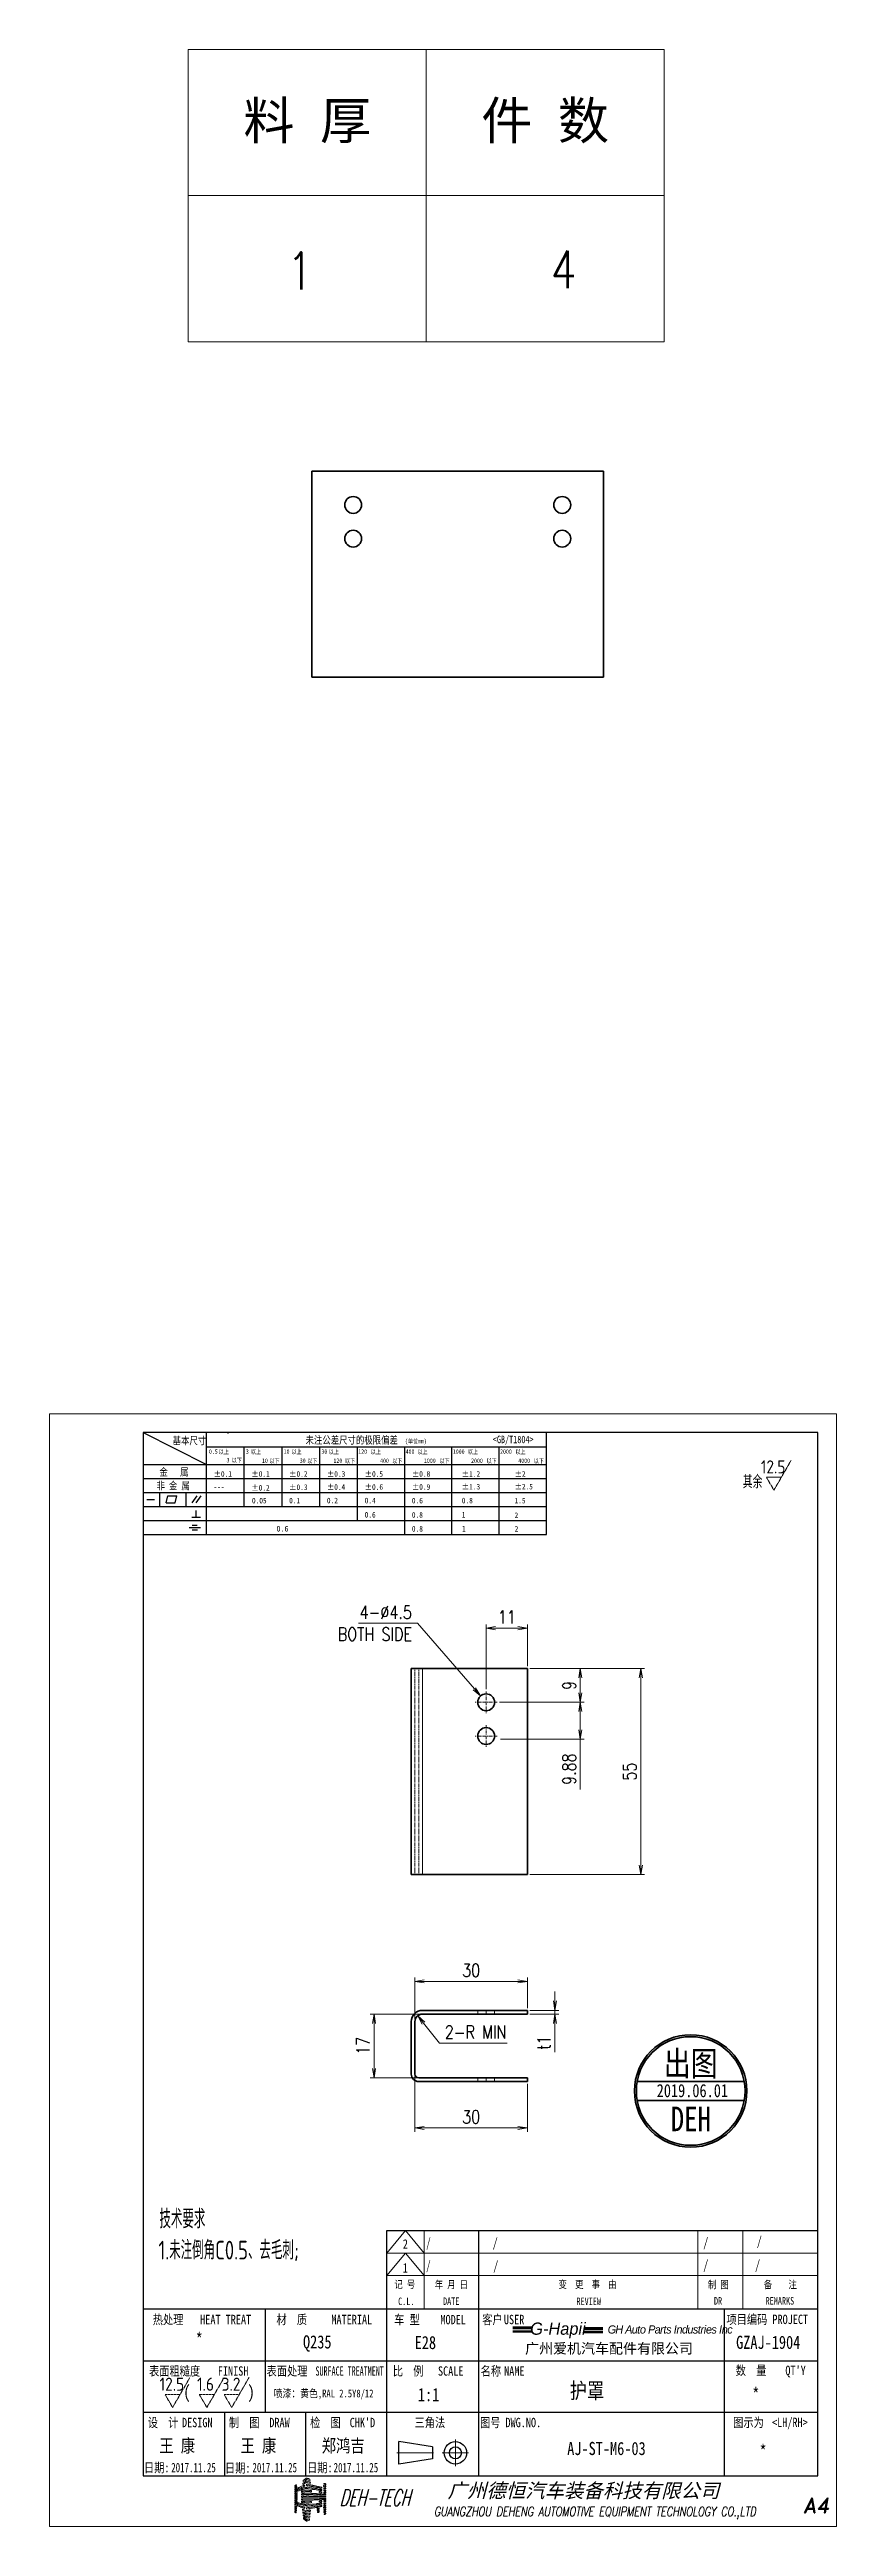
# Model space of a CAD drawing. Header units: millimetres. Extents: x -24576 to 201447, y -42879 to 13513.
# Drawn here: x 39724 to 39934, y 6233 to 6894 of the extents above; entities that cross this region are included whole.
import ezdxf
from ezdxf.enums import TextEntityAlignment as Align

# ---------------------------------------------------------------- set-up
doc = ezdxf.new("R2010")
doc.units = ezdxf.units.MM
doc.header["$LTSCALE"] = 0.5
for name, pattern in [('AM_ISO02W050x2', [3.75, 3, -0.75]), ('AM_ISO08W050x2', [9, 6, -0.75, 1.5, -0.75]), ('CENTER', [50.8, 31.75, -6.35, 6.35, -6.35]), ('DASHDOT', [18.5, 12, -3, 0.5, -3]), ('DASHED', [0.75, 0.5, -0.25]), ('DOT2', [0.125, 0, -0.125])]:
    doc.linetypes.add(name, pattern=pattern)
for name, color, linetype, lineweight in [('DIM', 3, 'Continuous', 20), ('中心线', 2, 'AM_ISO08W050x2', 18), ('印章专用-出图', 1, 'Continuous', 80), ('图框', 7, 'Continuous', 18), ('标注线', 3, 'Continuous', 18), ('热处理', 7, 'Continuous', 20), ('虚线', 1, 'AM_ISO02W050x2', 18)]:
    doc.layers.add(name, color=color, linetype=linetype, lineweight=lineweight)
for name, color, linetype in [('图\\M+19E79\\M+195B6\\M+18E9A', 7, 'Continuous'), ('图号', 7, 'Continuous'), ('图名', 7, 'Continuous'), ('数量', 7, 'Continuous'), ('材质', 7, 'Continuous'), ('表面处理', 7, 'Continuous'), ('车型', 7, 'Continuous')]:
    doc.layers.add(name, color=color, linetype=linetype)
doc.layers.add('打印', color=7, linetype='Continuous', lineweight=15, plot=False)
doc.styles.add('DIM', font='romans.shx', dxfattribs={"width": 0.8, "bigfont": 'bigfont.shx'})
doc.styles.add('GB', font='gbeitc.shx', dxfattribs={"bigfont": 'gbcbig.shx'})
doc.styles.get("Standard").update_dxf_attribs({"font": 'simplex.shx'})
doc.styles.add('STYLE1', font='')
doc.styles.add('国标', font='simfang.ttf', dxfattribs={"width": 0.8})
doc.styles.add('宋体', font='')
doc.styles.add('机械长仿宋', font='gbenor.shx', dxfattribs={"height": 1, "bigfont": 'gbcbig.shx'})
doc.styles.add('标题\\M+18E9A', font='romand.shx', dxfattribs={"oblique": 10, "bigfont": 'bigfont.shx'})
doc.styles.get('STYLE1').set_extended_font_data('SimSun')
doc.styles.get('宋体').set_extended_font_data('SimSun')
doc.dimstyles.new('DEH 1-1$0', dxfattribs={"dimtxt": 3.5, "dimasz": 2.5, "dimexe": 1, "dimexo": 0.625, "dimgap": 1.2, "dimtad": 3, "dimzin": 9, "dimdsep": 46, "dimtxsty": 'DIM', "dimblk": 'OPEN', "dimcen": 0, "dimclrd": 8, "dimclre": 8, "dimclrt": 2, "dimazin": 2, "dimtfac": 0.5, "dimtmove": 0, "dimatfit": 3, "dimldrblk": 'OPEN', "dimfxl": 0, "dimtolj": 2, "dimlwd": 13, "dimlwe": 13, "dimarcsym": 0})
doc.dimstyles.new('DEH 1-1$3', dxfattribs={"dimtxt": 3.5, "dimasz": 2.5, "dimexe": 1, "dimexo": 0.625, "dimgap": 1.2, "dimtad": 3, "dimtih": 1, "dimtoh": 1, "dimzin": 9, "dimdsep": 46, "dimtxsty": 'DIM', "dimblk": 'OPEN', "dimcen": 0, "dimclrd": 8, "dimclre": 8, "dimclrt": 2, "dimazin": 2, "dimtfac": 0.5, "dimtofl": 0, "dimtmove": 0, "dimatfit": 3, "dimldrblk": 'OPEN', "dimfxl": 0, "dimtolj": 2, "dimlwd": 13, "dimlwe": 13, "dimarcsym": 0})
doc.dimstyles.new('DEH 1-1$4', dxfattribs={"dimtxt": 3.5, "dimasz": 2.5, "dimexe": 1, "dimexo": 0.625, "dimgap": 1.2, "dimtad": 3, "dimtih": 1, "dimtoh": 1, "dimzin": 9, "dimdsep": 46, "dimtxsty": 'DIM', "dimblk": 'OPEN', "dimcen": 0, "dimclrd": 8, "dimclre": 8, "dimclrt": 2, "dimazin": 2, "dimtfac": 0.5, "dimtofl": 0, "dimtmove": 0, "dimatfit": 3, "dimldrblk": 'OPEN', "dimfxl": 0, "dimtolj": 2, "dimlwd": 13, "dimlwe": 13, "dimarcsym": 0})

msp = doc.modelspace()

# ---------------------------------------------------------------- texts
at = {"layer": 'DIM', "insert": (39800.512, 6472.977), "char_height": 3.5, "width": 28.96644, "attachment_point": 1, "style": 'DIM'}
msp.add_mtext('{\\Fromans,bigfont|c134;\\C2;BOTH SIDE}', dxfattribs=at)
at = {"layer": '图\\M+19E79\\M+195B6\\M+18E9A', "color": 2, "linetype": 'ByBlock', "lineweight": 9, "style": '机械长仿宋', "width": 0.85}
for s, p in [('技术要求', (39752.914, 6312.616)), ('1.未注倒角C0.5、去毛刺; ', (39752.643, 6304.283))]:
    msp.add_text(s, height=5, dxfattribs=at).set_placement(p)
at = {"layer": '图\\M+19E79\\M+195B6\\M+18E9A', "color": 3, "style": '国标'}
for s, height, width, p in [('2', 2.5, 0.8, (39817.863, 6307.17)), ('/', 2.5, 0.705904, (39824.095, 6307.486)), ('/', 2.5, 0.8, (39841.83, 6307.486)), ('/', 2.5, 0.8, (39898.035, 6307.585)), ('/', 2.5, 0.8, (39912.33, 6307.956)), ('1', 2.5, 0.8, (39817.852, 6300.81)), ('/', 2.5, 0.705904, (39824.095, 6301.486)), ('/', 2.5, 0.8, (39842.002, 6301.402)), ('/', 2.5, 0.8, (39898.035, 6301.585)), ('/', 2.5, 0.8, (39911.866, 6301.596)), ('GZAJ-1904', 3.5, 0.8, (39906.802, 6280.424)), ('(        )', 3.5, 0.8, (39759.29, 6267.137)), ('1:1', 3.5, 0.8, (39821.885, 6266.447)), ('王 康', 3.5, 0.8, (39752.883, 6252.831)), ('王 康', 3.5, 0.8, (39774.563, 6252.831)), ('郑鸿吉', 3.5, 0.8, (39796.223, 6252.831)), ('2017.11.25', 2.5, 0.7, (39756.048, 6247.494)), ('2017.11.25', 2.5, 0.7, (39777.728, 6247.494)), ('2017.11.25', 2.5, 0.7, (39799.388, 6247.494)), ('*', 3.5, 0.8, (39913.044, 6251.314))]:
    msp.add_text(s, height=height, dxfattribs=dict(at, width=width)).set_placement(p)
at = {"layer": '图号', "color": 3, "style": '国标', "width": 0.8}
msp.add_text('AJ-ST-M6-03', height=3.5, dxfattribs=at).set_placement((39861.733, 6252.082))
at = {"layer": '图名', "color": 3, "style": '国标', "width": 0.8}
msp.add_text('护罩', height=4.2, dxfattribs=at).set_placement((39862.43, 6267.176))
at = {"layer": '数量', "color": 3, "style": '国标', "width": 0.8}
msp.add_text('*', height=3.5, dxfattribs=at).set_placement((39911.123, 6266.525))
at = {"layer": '材质', "color": 3, "style": '国标', "width": 0.8}
msp.add_text('Q235', height=3.5, dxfattribs=at).set_placement((39791.221, 6280.536))
at = {"layer": '标注线', "color": 7, "linetype": 'DOT2', "style": '机械长仿宋'}
msp.add_text('其余', height=3.5, dxfattribs=at).set_placement((39908.576, 6510.159))
at = {"layer": '热处理', "color": 3, "style": '国标', "width": 0.8}
msp.add_text('      *', height=3.5, dxfattribs=at).set_placement((39751.154, 6281.207))
at = {"layer": '表面处理', "color": 3, "style": '国标', "width": 0.8}
msp.add_text('喷漆：黄色,RAL 2.5Y8/12', height=2.1, dxfattribs=at).set_placement((39783.419, 6267.477))
at = {"layer": '车型', "color": 3, "style": '国标', "width": 0.8}
msp.add_text('E28', height=3.5, dxfattribs=at).set_placement((39821.023, 6280.365))

# ---------------------------------------------------------------- blocks, each defined once
blk = doc.blocks.new('GZDEH零件A4图框V01版')
at = {"color": 2, "linetype": 'ByBlock', "lineweight": 30}
for p, q in [((102.17, 21.26), (93.17, 22.66)), ((93.17, 16.66), (93.17, 22.66)), ((102.17, 21.26), (102.17, 18.06)), ((102.17, 18.06), (93.17, 16.66))]:
    blk.add_line(p, q, dxfattribs=at)
at = {"color": 1, "linetype": 'CENTER', "lineweight": 5, "ltscale": 16.256}
for p, q in [((108.3, 23.18), (108.3, 16.14)), ((111.82, 19.66), (104.78, 19.66))]:
    blk.add_line(p, q, dxfattribs=at)
at = {"color": 1, "linetype": 'CENTER', "lineweight": 5, "ltscale": 9.144}
blk.add_line((102.47, 19.66), (92.65, 19.66), dxfattribs=at)
at = {"lineweight": 5}
for p, q in [((65.46, 10.86), (65.44, 10.79)), ((65.44, 10.79), (65.45, 10.75)), ((65.45, 10.75), (65.49, 10.69)), ((65.47, 9.89), (65.45, 9.81)), ((65.45, 9.81), (65.45, 9.76)), ((65.45, 9.76), (65.49, 9.69)), ((65.46, 9.41), (65.45, 9.33)), ((65.45, 9.33), (65.46, 9.29)), ((65.46, 8.89), (65.45, 8.82)), ((65.45, 8.82), (65.46, 8.78)), ((65.49, 8.45), (65.45, 8.38)), ((65.45, 8.38), (65.45, 8.33)), ((65.45, 8.33), (65.47, 8.26)), ((65.49, 7.96), (65.45, 7.89)), ((65.45, 7.89), (65.45, 7.84)), ((65.45, 7.84), (65.47, 7.78)), ((65.49, 7.46), (65.45, 7.4)), ((65.45, 7.4), (65.45, 7.34)), ((65.45, 7.34), (65.47, 7.27)), ((65.46, 6.96), (65.45, 6.89)), ((65.45, 6.89), (65.46, 6.84)), ((65.52, 10.91), (65.46, 10.86)), ((65.48, 10.37), (65.46, 10.35)), ((65.46, 10.35), (65.46, 10.29)), ((65.46, 10.29), (65.46, 10.26)), ((65.46, 10.26), (65.46, 10.2)), ((65.46, 10.2), (65.56, 10.2)), ((65.6, 9.46), (65.46, 9.41)), ((65.46, 9.29), (65.49, 9.21)), ((65.49, 8.94), (65.46, 8.89)), ((65.46, 8.78), (65.49, 8.71)), ((65.51, 6.99), (65.46, 6.96)), ((65.46, 6.84), (65.49, 6.77)), ((65.84, 10.09), (65.47, 9.89)), ((65.47, 8.26), (65.48, 8.25)), ((65.47, 7.78), (65.48, 7.77)), ((65.47, 7.27), (65.57, 7.25)), ((65.5, 10.39), (65.48, 10.37)), ((65.48, 10.37), (65.48, 10.37)), ((65.48, 8.25), (65.49, 8.24)), ((65.48, 7.77), (65.49, 7.76)), ((65.49, 10.69), (65.5, 10.68)), ((65.49, 9.69), (65.63, 9.73)), ((65.49, 9.21), (65.65, 9.25)), ((65.53, 8.96), (65.49, 8.94)), ((65.49, 8.71), (65.7, 8.75)), ((65.57, 8.46), (65.49, 8.45)), ((65.49, 8.23), (65.71, 8.24)), ((65.49, 8.24), (65.49, 8.23)), ((65.64, 7.97), (65.49, 7.96)), ((65.49, 7.76), (65.49, 7.75)), ((65.49, 7.75), (65.71, 7.75)), ((65.7, 7.46), (65.49, 7.46)), ((65.49, 6.77), (65.61, 6.74)), ((65.5, 10.68), (65.5, 10.68)), ((65.5, 10.68), (65.51, 10.68)), ((65.65, 10.5), (65.5, 10.39)), ((65.51, 10.68), (65.68, 10.76)), ((65.55, 6.99), (65.51, 6.99)), ((65.56, 10.94), (65.52, 10.91)), ((65.58, 8.96), (65.53, 8.96)), ((65.61, 6.97), (65.55, 6.99)), ((65.63, 10.98), (65.56, 10.94)), ((65.56, 10.2), (65.62, 10.22)), ((65.62, 8.47), (65.57, 8.46)), ((65.57, 7.25), (65.61, 7.25)), ((65.74, 9), (65.58, 8.96)), ((65.66, 9.49), (65.6, 9.46)), ((65.61, 7.25), (65.7, 7.23)), ((65.74, 6.95), (65.61, 6.97)), ((65.61, 6.74), (65.67, 6.73)), ((65.62, 10.22), (65.7, 10.28)), ((65.7, 8.48), (65.62, 8.47)), ((65.71, 11.05), (65.63, 10.98)), ((65.63, 9.73), (65.69, 9.76)), ((65.72, 7.98), (65.64, 7.97)), ((65.74, 10.55), (65.65, 10.5)), ((65.65, 9.25), (65.73, 9.27)), ((65.8, 9.54), (65.66, 9.49)), ((65.67, 6.73), (65.8, 6.71)), ((65.68, 10.76), (65.75, 10.81)), ((65.69, 9.76), (65.82, 9.83)), ((65.7, 10.28), (65.81, 10.32)), ((65.7, 8.75), (65.81, 8.77)), ((65.83, 8.52), (65.7, 8.48)), ((65.8, 7.46), (65.7, 7.46)), ((65.7, 7.23), (65.81, 7.23)), ((65.75, 11.08), (65.71, 11.06)), ((65.71, 8.24), (65.82, 8.25)), ((65.71, 7.75), (65.82, 7.75)), ((65.88, 7.99), (65.72, 7.98)), ((65.73, 9.27), (65.89, 9.32)), ((65.92, 10.63), (65.74, 10.55)), ((65.81, 9.02), (65.74, 9)), ((65.81, 6.94), (65.74, 6.95)), ((65.84, 11.09), (65.75, 11.08)), ((65.75, 10.81), (65.89, 10.93)), ((65.91, 9.58), (65.8, 9.54)), ((66.01, 7.46), (65.8, 7.46)), ((65.8, 6.71), (65.87, 6.7)), ((65.81, 10.32), (65.86, 10.35)), ((65.97, 9.06), (65.81, 9.02)), ((65.81, 8.77), (66.01, 8.84)), ((65.81, 7.23), (65.86, 7.23)), ((65.94, 6.93), (65.81, 6.94)), ((65.82, 9.83), (65.92, 9.86)), ((65.82, 8.25), (66.04, 8.3)), ((65.82, 7.75), (66.04, 7.75)), ((65.9, 8.52), (65.83, 8.52)), ((65.91, 11.05), (65.84, 11.09)), ((66.03, 10.18), (65.84, 10.09)), ((65.86, 10.35), (65.94, 10.42)), ((65.86, 7.23), (65.97, 7.23)), ((65.87, 6.7), (65.91, 6.69)), ((65.93, 7.99), (65.88, 7.99)), ((65.89, 10.93), (65.91, 10.99)), ((65.89, 9.32), (66.01, 9.36)), ((66.04, 8.52), (65.9, 8.52)), ((65.91, 10.99), (65.91, 11.04)), ((65.97, 9.6), (65.91, 9.58)), ((65.91, 6.69), (65.98, 6.67)), ((65.95, 10.55), (65.92, 10.63)), ((65.92, 9.86), (65.97, 9.88)), ((65.96, 7.98), (65.93, 7.99)), ((65.94, 10.42), (65.96, 10.51)), ((65.98, 6.92), (65.94, 6.93)), ((65.96, 10.51), (65.95, 10.55)), ((66.01, 7.98), (65.96, 7.98)), ((65.97, 9.88), (66.06, 9.92)), ((66.09, 9.63), (65.97, 9.6)), ((65.98, 9.07), (65.97, 9.06)), ((65.97, 7.23), (65.97, 7.22)), ((65.97, 7.22), (65.97, 7.21)), ((65.97, 7.21), (65.97, 7.2)), ((65.97, 7.2), (66, 7.2)), ((66.02, 9.07), (65.98, 9.07)), ((65.99, 6.92), (65.98, 6.92)), ((65.98, 6.67), (66, 6.67)), ((66.03, 6.91), (65.99, 6.92)), ((66, 7.2), (66.02, 7.2)), ((66, 6.67), (66.01, 6.67)), ((66.01, 9.36), (66.07, 9.38)), ((66.01, 8.84), (66.05, 8.91)), ((66.04, 7.92), (66.01, 7.98)), ((66.05, 7.37), (66.01, 7.46)), ((66.01, 6.67), (66.04, 6.66)), ((66.03, 9.05), (66.02, 9.07)), ((66.02, 7.2), (66.04, 7.23)), ((66.42, 10.33), (66.03, 10.18)), ((66.06, 8.97), (66.03, 9.05)), ((66.03, 6.85), (66.03, 6.91)), ((66.03, 6.81), (66.03, 6.85)), ((66.05, 6.75), (66.03, 6.81)), ((66.04, 8.43), (66.04, 8.52)), ((66.04, 8.39), (66.04, 8.43)), ((66.04, 8.3), (66.04, 8.39)), ((66.05, 7.89), (66.04, 7.92)), ((66.04, 7.78), (66.05, 7.8)), ((66.04, 7.75), (66.04, 7.78)), ((66.04, 7.23), (66.05, 7.32)), ((66.04, 6.71), (66.05, 6.75)), ((66.04, 6.7), (66.04, 6.71)), ((66.04, 6.66), (66.04, 6.7)), ((66.05, 8.91), (66.06, 8.97)), ((66.05, 7.82), (66.05, 7.89)), ((66.05, 7.8), (66.05, 7.82)), ((66.05, 7.32), (66.05, 7.37)), ((66.06, 9.92), (66.18, 9.96)), ((66.07, 9.38), (66.18, 9.42)), ((66.1, 9.64), (66.09, 9.63)), ((66.11, 9.65), (66.1, 9.64)), ((66.13, 9.66), (66.11, 9.65)), ((66.28, 9.71), (66.13, 9.66)), ((66.18, 9.96), (66.24, 9.99)), ((66.18, 9.42), (66.59, 9.54)), ((66.24, 9.99), (66.35, 10.05)), ((66.35, 9.73), (66.28, 9.71)), ((66.35, 10.05), (66.4, 10.05)), ((66.49, 9.78), (66.35, 9.73)), ((66.4, 10.05), (66.43, 10.06)), ((66.52, 10.38), (66.42, 10.33)), ((66.43, 10.06), (66.47, 10.09)), ((66.47, 10.09), (66.73, 10.19)), ((66.51, 9.79), (66.49, 9.78)), ((66.52, 9.79), (66.51, 9.79)), ((66.57, 10.4), (66.52, 10.38)), ((66.54, 9.8), (66.52, 9.79)), ((66.71, 9.86), (66.54, 9.8)), ((66.66, 10.45), (66.57, 10.4)), ((66.59, 9.54), (66.8, 9.61)), ((67.07, 10.63), (66.66, 10.45)), ((66.8, 9.89), (66.71, 9.86)), ((66.73, 10.19), (66.86, 10.25)), ((66.97, 9.95), (66.8, 9.89)), ((66.8, 9.61), (67.21, 9.73)), ((66.86, 10.25), (67.12, 10.35)), ((66.99, 9.95), (66.97, 9.95)), ((67, 9.96), (66.99, 9.95)), ((67.02, 9.97), (67, 9.96)), ((67.14, 10.01), (67.02, 9.97)), ((67.28, 10.72), (67.07, 10.63)), ((67.12, 10.35), (67.24, 10.39)), ((67.19, 10.03), (67.14, 10.01)), ((67.31, 10.07), (67.19, 10.03)), ((67.21, 9.73), (67.33, 9.77)), ((67.24, 10.39), (67.3, 10.42)), ((67.28, 7.39), (67.24, 7.31)), ((67.24, 7.31), (67.24, 7.24)), ((67.24, 7.24), (67.27, 7.15)), ((67.28, 9.38), (67.25, 9.29)), ((67.25, 9.29), (67.25, 9.24)), ((67.25, 9.24), (67.27, 9.14)), ((67.28, 8.71), (67.25, 8.62)), ((67.25, 8.62), (67.25, 8.56)), ((67.25, 8.56), (67.27, 8.47)), ((67.28, 8.06), (67.25, 7.97)), ((67.25, 7.97), (67.25, 7.92)), ((67.25, 7.92), (67.27, 7.82)), ((67.26, 6.7), (67.25, 6.59)), ((67.34, 6.73), (67.26, 6.7)), ((67.27, 9.14), (67.29, 9.13)), ((67.27, 8.47), (67.29, 8.45)), ((67.27, 7.82), (67.29, 7.8)), ((67.27, 7.15), (67.29, 7.14)), ((67.69, 10.9), (67.28, 10.72)), ((67.36, 9.41), (67.28, 9.38)), ((67.29, 9.11), (67.28, 9.09)), ((67.28, 9.09), (67.31, 9.1)), ((67.33, 8.74), (67.28, 8.71)), ((67.36, 8.07), (67.28, 8.06)), ((67.48, 7.39), (67.28, 7.39)), ((67.29, 7.12), (67.28, 7.11)), ((67.28, 7.11), (67.3, 7.12)), ((67.29, 9.13), (67.29, 9.11)), ((67.29, 8.45), (67.3, 8.44)), ((67.29, 7.8), (67.3, 7.78)), ((67.29, 7.14), (67.29, 7.12)), ((67.3, 10.42), (67.4, 10.48)), ((67.3, 8.44), (67.32, 8.42)), ((67.3, 7.78), (67.31, 7.75)), ((67.3, 7.12), (67.33, 7.1)), ((67.33, 10.07), (67.31, 10.07)), ((67.31, 9.1), (67.33, 9.1)), ((67.31, 7.75), (67.41, 7.75)), ((67.32, 8.42), (67.32, 8.44)), ((67.32, 8.44), (67.34, 8.44)), ((67.34, 10.08), (67.33, 10.07)), ((67.33, 9.77), (67.38, 9.79)), ((67.33, 9.1), (67.36, 9.11)), ((67.35, 8.75), (67.33, 8.74)), ((67.33, 7.1), (67.33, 7.08)), ((67.33, 7.08), (67.45, 7.08)), ((67.36, 10.09), (67.34, 10.08)), ((67.34, 8.44), (67.36, 8.44)), ((67.39, 6.73), (67.34, 6.73)), ((67.4, 8.75), (67.35, 8.75)), ((67.47, 10.13), (67.36, 10.09)), ((67.4, 9.43), (67.36, 9.41)), ((67.36, 9.11), (67.45, 9.13)), ((67.36, 8.44), (67.53, 8.45)), ((67.4, 8.07), (67.36, 8.07)), ((67.38, 9.79), (67.5, 9.83)), ((67.48, 6.71), (67.39, 6.73)), ((67.4, 10.48), (67.45, 10.48)), ((67.48, 9.44), (67.4, 9.43)), ((67.52, 8.77), (67.4, 8.75)), ((67.48, 8.08), (67.4, 8.07)), ((67.41, 7.75), (67.47, 7.75)), ((67.45, 10.48), (67.49, 10.49)), ((67.45, 9.13), (67.5, 9.14)), ((67.45, 7.08), (67.5, 7.08)), ((67.53, 10.15), (67.47, 10.13)), ((67.47, 7.75), (67.57, 7.75)), ((67.55, 9.48), (67.48, 9.44)), ((67.82, 8.1), (67.48, 8.08)), ((67.57, 7.39), (67.48, 7.39)), ((67.61, 6.69), (67.48, 6.71)), ((67.49, 10.49), (67.52, 10.52)), ((67.5, 9.83), (67.63, 9.86)), ((67.5, 9.14), (67.6, 9.15)), ((67.5, 7.08), (67.62, 7.08)), ((67.52, 10.52), (67.76, 10.61)), ((67.58, 8.78), (67.52, 8.77)), ((67.64, 10.19), (67.53, 10.15)), ((67.53, 8.45), (67.61, 8.46)), ((67.55, 11.32), (67.54, 11.28)), ((67.54, 11.28), (67.55, 11.26)), ((67.56, 11.41), (67.55, 11.32)), ((67.55, 11.26), (67.58, 11.23)), ((67.59, 9.48), (67.55, 9.48)), ((67.57, 11.45), (67.56, 11.41)), ((67.58, 11.54), (67.57, 11.45)), ((67.57, 7.77), (67.57, 7.78)), ((67.57, 7.78), (69.23, 7.78)), ((67.57, 7.76), (67.57, 7.77)), ((67.57, 7.75), (67.57, 7.76)), ((67.76, 7.39), (67.57, 7.39)), ((67.73, 11.64), (67.58, 11.54)), ((67.58, 11.23), (67.72, 11.3)), ((67.69, 8.79), (67.58, 8.78)), ((67.67, 9.48), (67.59, 9.48)), ((67.6, 9.15), (67.63, 9.16)), ((67.61, 8.46), (67.79, 8.48)), ((67.68, 6.68), (67.61, 6.69)), ((67.62, 7.08), (67.62, 7.07)), ((67.62, 7.07), (67.62, 7.07)), ((67.62, 7.07), (67.62, 7.06)), ((67.62, 7.06), (67.67, 7.06)), ((67.63, 9.86), (67.7, 9.88)), ((67.63, 9.16), (67.65, 9.17)), ((67.65, 12.14), (67.64, 12.02)), ((67.64, 12.02), (67.66, 12.02)), ((67.66, 10.19), (67.64, 10.19)), ((67.66, 12.21), (67.65, 12.14)), ((67.65, 9.17), (67.69, 9.18)), ((67.69, 12.33), (67.66, 12.21)), ((67.66, 12.02), (67.67, 12.01)), ((67.67, 10.2), (67.66, 10.19)), ((67.67, 12.01), (67.68, 11.99)), ((67.69, 10.21), (67.67, 10.2)), ((67.73, 9.51), (67.67, 9.48)), ((67.67, 7.06), (67.69, 7.06)), ((67.68, 11.99), (68.04, 12.21)), ((67.81, 6.66), (67.68, 6.68)), ((67.83, 12.41), (67.69, 12.33)), ((67.79, 10.95), (67.69, 10.9)), ((67.86, 10.27), (67.69, 10.21)), ((67.69, 9.18), (67.84, 9.21)), ((67.76, 8.8), (67.69, 8.79)), ((67.69, 7.06), (67.74, 7.06)), ((67.7, 9.88), (67.84, 9.92)), ((67.72, 11.3), (67.78, 11.33)), ((67.8, 11.68), (67.73, 11.64)), ((67.76, 9.53), (67.73, 9.51)), ((67.74, 7.06), (67.8, 7.05)), ((67.76, 10.61), (67.87, 10.66)), ((67.84, 9.54), (67.76, 9.53)), ((67.79, 8.8), (67.76, 8.8)), ((67.76, 7.38), (67.76, 7.39)), ((67.76, 7.37), (67.76, 7.38)), ((67.76, 7.38), (67.76, 7.38)), ((67.98, 7.37), (67.76, 7.37)), ((67.78, 11.33), (67.91, 11.42)), ((67.84, 10.98), (67.79, 10.95)), ((67.86, 8.82), (67.79, 8.8)), ((67.79, 8.48), (67.83, 8.49)), ((67.96, 11.77), (67.8, 11.68)), ((67.8, 7.05), (67.83, 7.05)), ((67.95, 6.65), (67.81, 6.66)), ((67.99, 8.1), (67.82, 8.1)), ((67.89, 12.45), (67.83, 12.41)), ((67.83, 8.49), (67.85, 8.49)), ((67.83, 7.05), (67.88, 7.05)), ((67.93, 11.02), (67.84, 10.98)), ((67.84, 9.92), (67.98, 9.97)), ((68.1, 9.61), (67.84, 9.54)), ((67.84, 9.21), (67.91, 9.22)), ((67.85, 8.49), (67.9, 8.5)), ((67.95, 10.3), (67.86, 10.27)), ((67.98, 8.85), (67.86, 8.82)), ((67.87, 10.66), (68.1, 10.76)), ((67.88, 7.05), (68.11, 7.03)), ((68.03, 12.53), (67.89, 12.45)), ((67.9, 8.5), (67.95, 8.5)), ((67.91, 11.42), (67.96, 11.41)), ((67.91, 9.22), (68.05, 9.25)), ((67.97, 11.04), (67.93, 11.02)), ((68.12, 10.35), (67.95, 10.3)), ((67.95, 8.5), (67.97, 8.5)), ((68.01, 6.64), (67.95, 6.65)), ((68.05, 11.81), (67.96, 11.77)), ((67.96, 11.41), (67.99, 11.42)), ((67.99, 11.04), (67.97, 11.04)), ((67.97, 8.5), (68.03, 8.5)), ((67.98, 9.97), (68.05, 9.99)), ((68.05, 8.86), (67.98, 8.85)), ((68.09, 7.37), (67.98, 7.37)), ((67.99, 11.42), (68.03, 11.46)), ((68.03, 11.04), (67.99, 11.04)), ((68.34, 8.12), (67.99, 8.1)), ((68.15, 6.61), (68.01, 6.64)), ((68.08, 12.58), (68.03, 12.53)), ((68.03, 11.46), (68.04, 11.46)), ((68.06, 10.95), (68.03, 11.04)), ((68.03, 8.5), (68.1, 8.51)), ((68.04, 12.21), (68.22, 12.31)), ((68.04, 11.47), (68.05, 11.48)), ((68.04, 11.46), (68.04, 11.47)), ((68.1, 11.84), (68.05, 11.81)), ((68.05, 11.48), (68.24, 11.58)), ((68.05, 9.99), (68.19, 10.04)), ((68.05, 9.25), (68.09, 9.26)), ((68.17, 8.85), (68.05, 8.86)), ((68.07, 10.9), (68.06, 10.95)), ((68.11, 10.82), (68.07, 10.9)), ((68.11, 12.6), (68.08, 12.58)), ((68.09, 9.26), (68.11, 9.26)), ((68.31, 7.37), (68.09, 7.37)), ((68.19, 11.89), (68.1, 11.84)), ((68.1, 10.76), (68.11, 10.78)), ((68.24, 9.64), (68.1, 9.61)), ((68.1, 8.51), (68.14, 8.52)), ((68.17, 12.63), (68.11, 12.6)), ((68.11, 10.8), (68.11, 10.82)), ((68.11, 10.78), (68.11, 10.8)), ((68.11, 9.26), (68.15, 9.27)), ((68.11, 7.03), (68.23, 7.02)), ((68.17, 10.38), (68.12, 10.35)), ((68.14, 8.52), (68.22, 8.54)), ((68.15, 9.27), (68.29, 9.3)), ((68.28, 6.59), (68.15, 6.61)), ((68.22, 12.67), (68.17, 12.63)), ((68.21, 10.39), (68.17, 10.38)), ((68.3, 8.88), (68.17, 8.85)), ((68.31, 11.97), (68.19, 11.89)), ((68.19, 10.04), (68.26, 10.05)), ((68.27, 10.39), (68.21, 10.39)), ((68.25, 12.69), (68.22, 12.67)), ((68.22, 12.31), (68.58, 12.52)), ((68.22, 8.54), (68.31, 8.54)), ((68.23, 7.02), (68.46, 7)), ((68.24, 11.58), (68.34, 11.62)), ((68.51, 9.71), (68.24, 9.64)), ((68.31, 12.73), (68.25, 12.69)), ((68.26, 10.05), (68.3, 10.06)), ((68.33, 10.29), (68.27, 10.39)), ((68.29, 9.3), (68.36, 9.32)), ((68.3, 10.06), (68.35, 10.1)), ((68.36, 8.9), (68.3, 8.88)), ((68.39, 12.78), (68.31, 12.73)), ((68.38, 12), (68.31, 11.97)), ((68.31, 8.54), (68.36, 8.54)), ((68.31, 7.36), (68.31, 7.37)), ((68.31, 7.35), (68.31, 7.36)), ((68.31, 7.34), (68.31, 7.35)), ((68.66, 7.34), (68.31, 7.34)), ((68.35, 10.22), (68.33, 10.29)), ((68.34, 11.62), (68.53, 11.72)), ((68.43, 8.13), (68.34, 8.12)), ((68.35, 10.1), (68.35, 10.22)), ((68.36, 9.32), (68.51, 9.35)), ((68.48, 8.93), (68.36, 8.9)), ((68.36, 8.54), (68.46, 8.54)), ((68.51, 12.07), (68.38, 12)), ((68.43, 12.81), (68.39, 12.78)), ((68.52, 12.86), (68.43, 12.81)), ((68.47, 8.13), (68.43, 8.13)), ((68.46, 8.56), (68.46, 8.57)), ((68.46, 8.57), (68.63, 8.57)), ((68.46, 8.55), (68.46, 8.56)), ((68.46, 8.54), (68.46, 8.55)), ((68.46, 7), (68.52, 6.99)), ((68.55, 8.14), (68.47, 8.13)), ((68.62, 8.93), (68.48, 8.93)), ((68.56, 12.1), (68.51, 12.07)), ((68.55, 9.71), (68.51, 9.71)), ((68.51, 9.35), (68.53, 9.35)), ((68.57, 12.89), (68.52, 12.86)), ((68.52, 6.99), (68.54, 6.99)), ((68.53, 11.72), (68.63, 11.73)), ((68.53, 9.35), (68.54, 9.35)), ((68.54, 9.35), (68.57, 9.36)), ((68.54, 6.99), (68.6, 6.99)), ((68.57, 9.71), (68.55, 9.71)), ((68.81, 8.14), (68.55, 8.14)), ((68.61, 12.1), (68.56, 12.1)), ((68.61, 12.9), (68.57, 12.89)), ((68.61, 9.72), (68.57, 9.71)), ((68.57, 9.36), (68.59, 9.36)), ((68.58, 12.52), (68.65, 12.53)), ((68.59, 11.27), (68.58, 11.28)), ((68.58, 11.28), (68.58, 11.15)), ((68.58, 11.15), (68.58, 11.09)), ((68.58, 11.09), (68.58, 10.96)), ((68.58, 10.96), (68.73, 10.91)), ((68.61, 10.5), (68.58, 10.48)), ((68.58, 10.48), (68.58, 10.36)), ((68.58, 10.36), (68.58, 10.3)), ((68.58, 10.3), (68.58, 10.17)), ((68.58, 10.17), (68.66, 10.13)), ((68.58, 6.99), (69.11, 7.01)), ((68.59, 6.99), (68.58, 6.99)), ((68.6, 11.28), (68.59, 11.27)), ((68.59, 9.36), (68.6, 9.36)), ((68.6, 6.99), (68.59, 6.99)), ((68.59, 6.99), (68.59, 6.99)), ((68.91, 11.25), (68.6, 11.29)), ((68.6, 11.29), (68.6, 11.28)), ((68.6, 9.36), (68.61, 9.36)), ((68.67, 12.88), (68.61, 12.9)), ((68.67, 12.08), (68.61, 12.1)), ((68.63, 10.5), (68.61, 10.5)), ((69.09, 9.66), (68.61, 9.72)), ((68.61, 9.36), (68.67, 9.35)), ((68.68, 8.93), (68.62, 8.93)), ((68.63, 11.73), (68.68, 11.73)), ((68.66, 10.51), (68.63, 10.5)), ((68.63, 8.57), (68.72, 8.57)), ((68.65, 12.53), (68.68, 12.52)), ((68.73, 10.49), (68.66, 10.51)), ((68.66, 10.13), (68.71, 10.12)), ((68.83, 7.34), (68.66, 7.34)), ((68.71, 12.84), (68.67, 12.88)), ((68.9, 12.02), (68.67, 12.08)), ((68.67, 9.35), (68.69, 9.35)), ((68.68, 12.52), (68.75, 12.49)), ((68.68, 11.73), (68.77, 11.71)), ((68.82, 8.93), (68.68, 8.93)), ((68.69, 9.35), (68.75, 9.35)), ((68.75, 12.83), (68.71, 12.84)), ((68.71, 10.12), (68.81, 10.13)), ((68.72, 8.57), (68.89, 8.57)), ((68.73, 10.91), (68.81, 10.89)), ((68.77, 10.49), (68.73, 10.49)), ((68.81, 12.83), (68.75, 12.83)), ((68.75, 12.49), (69.04, 12.39)), ((68.75, 9.35), (68.96, 9.33)), ((68.77, 11.71), (68.94, 11.65)), ((68.84, 10.47), (68.77, 10.49)), ((69.07, 12.76), (68.81, 12.83)), ((68.81, 10.89), (68.96, 10.88)), ((68.81, 10.13), (68.84, 10.12)), ((68.94, 8.14), (68.81, 8.14)), ((68.82, 8.92), (68.82, 8.93)), ((68.82, 8.91), (68.82, 8.92)), ((68.82, 8.9), (68.82, 8.91)), ((68.96, 8.9), (68.82, 8.9)), ((69.18, 7.34), (68.83, 7.34)), ((69.21, 10.42), (68.84, 10.47)), ((68.84, 10.12), (68.86, 10.12)), ((68.86, 10.12), (68.89, 10.11)), ((68.89, 10.11), (69.09, 10.08)), ((68.89, 8.57), (68.89, 8.56)), ((68.89, 8.56), (68.89, 8.55)), ((68.89, 8.55), (68.89, 8.54)), ((68.89, 8.54), (69.08, 8.54)), ((69.02, 11.99), (68.9, 12.02)), ((69.07, 11.22), (68.91, 11.25)), ((68.94, 11.65), (69.03, 11.63)), ((69.2, 8.14), (68.94, 8.14)), ((68.96, 10.88), (69.06, 10.86)), ((68.96, 9.33), (69.06, 9.32)), ((69.03, 8.9), (68.96, 8.9)), ((69.25, 11.93), (69.02, 11.99)), ((69.03, 11.63), (69.2, 11.6)), ((69.18, 8.9), (69.03, 8.9)), ((69.04, 12.39), (69.19, 12.35)), ((69.06, 10.86), (69.11, 10.85)), ((69.06, 9.32), (69.27, 9.3)), ((69.2, 12.71), (69.07, 12.76)), ((69.37, 11.14), (69.07, 11.22)), ((69.08, 8.54), (69.18, 8.54)), ((69.09, 10.08), (69.19, 10.07)), ((69.33, 9.64), (69.09, 9.66)), ((69.11, 10.85), (69.2, 10.83)), ((69.11, 7.01), (69.37, 7.02)), ((69.18, 8.89), (69.18, 8.9)), ((69.18, 8.88), (69.18, 8.89)), ((69.18, 8.89), (69.18, 8.89)), ((69.31, 8.88), (69.18, 8.88)), ((69.18, 8.54), (69.37, 8.54)), ((69.54, 7.37), (69.18, 7.37)), ((69.18, 7.37), (69.18, 7.36)), ((69.18, 7.36), (69.18, 7.35)), ((69.18, 7.35), (69.18, 7.34)), ((69.19, 12.35), (69.49, 12.29)), ((69.19, 10.07), (69.39, 10.04)), ((69.47, 12.62), (69.2, 12.71)), ((69.2, 11.6), (69.34, 11.57)), ((69.2, 10.83), (69.26, 10.82)), ((69.2, 8.13), (69.2, 8.14)), ((69.2, 8.12), (69.2, 8.13)), ((69.2, 8.11), (69.2, 8.12)), ((69.6, 8.11), (69.2, 8.11)), ((69.39, 10.39), (69.21, 10.42)), ((69.23, 7.78), (70.06, 7.78)), ((69.35, 11.9), (69.25, 11.93)), ((69.26, 10.82), (69.29, 10.82)), ((69.27, 9.3), (69.33, 9.29)), ((69.29, 10.82), (69.35, 10.81)), ((69.38, 8.88), (69.31, 8.88)), ((69.8, 9.59), (69.33, 9.64)), ((69.33, 9.29), (69.35, 9.29)), ((69.34, 11.57), (69.4, 11.55)), ((69.41, 11.89), (69.35, 11.9)), ((69.35, 10.81), (69.49, 10.78)), ((69.35, 9.29), (69.41, 9.29)), ((69.7, 11.08), (69.37, 11.14)), ((69.37, 8.54), (69.37, 8.53)), ((69.37, 8.53), (69.37, 8.53)), ((69.37, 8.53), (69.37, 8.52)), ((69.37, 8.52), (69.57, 8.52)), ((69.37, 7.02), (69.9, 7.05)), ((69.51, 8.88), (69.38, 8.88)), ((69.75, 10.33), (69.39, 10.39)), ((69.39, 10.04), (69.66, 10)), ((69.4, 11.55), (69.54, 11.52)), ((69.51, 11.87), (69.41, 11.89)), ((69.41, 9.29), (69.45, 9.29)), ((69.56, 6.62), (69.42, 6.63)), ((69.42, 6.63), (69.42, 6.62)), ((69.42, 6.62), (69.42, 6.61)), ((69.45, 9.29), (69.47, 9.29)), ((69.48, 12.53), (69.47, 12.62)), ((69.47, 9.29), (69.51, 9.29)), ((69.49, 12.49), (69.48, 12.53)), ((69.5, 12.4), (69.49, 12.49)), ((69.49, 12.29), (69.52, 12.32)), ((69.49, 10.78), (69.56, 10.77)), ((69.53, 12.37), (69.5, 12.4)), ((69.53, 11.85), (69.51, 11.87)), ((69.51, 9.29), (69.51, 9.28)), ((69.51, 9.28), (69.51, 9.27)), ((69.51, 9.27), (69.51, 9.26)), ((69.51, 9.26), (69.62, 9.26)), ((69.51, 8.87), (69.51, 8.88)), ((69.51, 8.86), (69.51, 8.87)), ((69.51, 8.85), (69.51, 8.86)), ((69.67, 8.85), (69.51, 8.85)), ((69.52, 12.32), (69.53, 12.37)), ((69.55, 11.84), (69.53, 11.85)), ((69.54, 11.52), (69.56, 11.52)), ((69.72, 7.37), (69.54, 7.37)), ((69.57, 11.83), (69.55, 11.84)), ((69.56, 11.52), (69.58, 11.52)), ((69.56, 10.77), (69.7, 10.74)), ((69.63, 6.62), (69.56, 6.62)), ((69.59, 11.74), (69.57, 11.83)), ((69.57, 8.52), (69.67, 8.52)), ((69.58, 11.52), (69.6, 11.54)), ((69.59, 11.7), (69.59, 11.74)), ((69.61, 11.61), (69.59, 11.7)), ((69.6, 11.58), (69.61, 11.61)), ((69.6, 11.57), (69.6, 11.58)), ((69.6, 11.54), (69.6, 11.57)), ((69.81, 8.11), (69.6, 8.11)), ((69.62, 9.26), (69.67, 9.26)), ((69.78, 6.64), (69.63, 6.62)), ((69.66, 10), (69.8, 9.99)), ((69.67, 9.26), (69.78, 9.26)), ((69.74, 8.85), (69.67, 8.85)), ((69.67, 8.52), (69.87, 8.52)), ((69.87, 11.04), (69.7, 11.08)), ((69.7, 10.74), (69.76, 10.73)), ((70.09, 7.37), (69.72, 7.37)), ((69.9, 8.85), (69.74, 8.85)), ((69.93, 10.3), (69.75, 10.33)), ((69.76, 10.73), (69.79, 10.72)), ((69.78, 9.26), (69.8, 9.23)), ((69.82, 6.66), (69.78, 6.64)), ((69.79, 10.72), (69.85, 10.71)), ((69.8, 9.99), (70.06, 9.95)), ((69.83, 9.59), (69.8, 9.59)), ((69.8, 9.23), (69.85, 9.22)), ((70.21, 8.11), (69.81, 8.11)), ((69.86, 6.66), (69.82, 6.66)), ((69.85, 9.59), (69.83, 9.59)), ((69.85, 10.71), (69.94, 10.69)), ((69.87, 9.57), (69.85, 9.59)), ((69.85, 9.22), (69.87, 9.25)), ((69.9, 6.63), (69.86, 6.66)), ((70.21, 10.98), (69.87, 11.04)), ((69.87, 9.56), (69.87, 9.57)), ((69.88, 9.55), (69.87, 9.56)), ((69.87, 9.25), (69.88, 9.26)), ((69.87, 8.52), (69.87, 8.51)), ((69.87, 8.51), (69.87, 8.5)), ((69.87, 8.5), (69.87, 8.5)), ((69.87, 8.5), (69.98, 8.5)), ((69.9, 9.55), (69.88, 9.55)), ((69.88, 9.26), (69.89, 9.26)), ((69.89, 9.26), (69.9, 9.26)), ((69.9, 9.43), (69.9, 9.55)), ((69.9, 9.38), (69.9, 9.43)), ((69.9, 9.26), (69.9, 9.38)), ((69.9, 8.84), (69.9, 8.85)), ((69.9, 8.85), (69.9, 8.85)), ((69.9, 8.83), (69.9, 8.84)), ((70.03, 8.83), (69.9, 8.83)), ((69.9, 7.05), (70.36, 7.06)), ((69.9, 6.51), (69.9, 6.63)), ((70.01, 10.29), (69.93, 10.3)), ((69.94, 10.69), (69.99, 10.68)), ((69.98, 8.5), (70.04, 8.5)), ((69.99, 10.68), (70.09, 10.66)), ((70.18, 10.26), (70.01, 10.29)), ((70.1, 8.83), (70.03, 8.83)), ((70.04, 8.5), (70.15, 8.5)), ((70.06, 9.95), (70.21, 9.92)), ((70.06, 7.78), (71.72, 7.78)), ((70.09, 10.66), (70.15, 10.65)), ((70.47, 7.39), (70.09, 7.39)), ((70.09, 7.39), (70.09, 7.38)), ((70.09, 7.38), (70.09, 7.38)), ((70.09, 7.38), (70.09, 7.37)), ((70.23, 8.83), (70.1, 8.83)), ((70.15, 10.65), (70.17, 10.65)), ((70.15, 8.5), (70.25, 8.49)), ((70.17, 10.65), (70.23, 10.64)), ((70.25, 10.25), (70.18, 10.26)), ((70.25, 10.97), (70.21, 10.98)), ((70.21, 9.92), (70.28, 9.91)), ((70.21, 8.1), (70.21, 8.11)), ((70.21, 8.09), (70.21, 8.1)), ((70.21, 8.1), (70.21, 8.1)), ((70.65, 8.09), (70.21, 8.09)), ((70.23, 10.64), (70.33, 10.62)), ((70.23, 8.82), (70.23, 8.83)), ((70.23, 8.81), (70.23, 8.82)), ((70.23, 8.82), (70.23, 8.82)), ((70.38, 8.81), (70.23, 8.81)), ((70.27, 10.96), (70.25, 10.97)), ((70.28, 10.24), (70.25, 10.25)), ((70.25, 8.49), (70.3, 8.49)), ((70.3, 10.95), (70.27, 10.96)), ((70.35, 10.23), (70.28, 10.24)), ((70.28, 9.91), (70.42, 9.9)), ((70.4, 10.93), (70.3, 10.95)), ((70.3, 8.49), (70.4, 8.48)), ((70.33, 10.62), (70.38, 10.61)), ((70.64, 10.19), (70.35, 10.23)), ((70.36, 7.06), (70.59, 7.07)), ((70.38, 10.61), (70.47, 10.59)), ((70.45, 8.81), (70.38, 8.81)), ((70.45, 10.92), (70.4, 10.93)), ((70.4, 8.48), (70.8, 8.46)), ((70.42, 9.9), (70.89, 9.83)), ((70.54, 10.9), (70.45, 10.92)), ((70.59, 8.81), (70.45, 8.81)), ((70.47, 10.59), (70.79, 10.53)), ((70.66, 7.39), (70.47, 7.39)), ((70.58, 10.89), (70.54, 10.9)), ((70.6, 10.89), (70.58, 10.89)), ((70.59, 8.8), (70.59, 8.81)), ((70.59, 8.79), (70.59, 8.8)), ((70.59, 8.78), (70.59, 8.79)), ((70.73, 8.78), (70.59, 8.78)), ((70.59, 7.07), (71.05, 7.09)), ((70.64, 10.88), (70.6, 10.89)), ((70.88, 10.83), (70.64, 10.88)), ((70.78, 10.16), (70.64, 10.19)), ((70.87, 8.09), (70.65, 8.09)), ((71.05, 7.39), (70.66, 7.39)), ((70.79, 8.78), (70.73, 8.78)), ((71.07, 10.11), (70.78, 10.16)), ((70.79, 10.53), (70.95, 10.51)), ((70.93, 8.78), (70.79, 8.78)), ((70.8, 8.46), (71, 8.45)), ((71.31, 8.09), (70.87, 8.09)), ((71, 10.81), (70.88, 10.83)), ((70.89, 9.83), (71.13, 9.8)), ((70.93, 8.77), (70.93, 8.78)), ((70.93, 8.76), (70.93, 8.77)), ((70.93, 8.77), (70.93, 8.77)), ((71.05, 8.76), (70.93, 8.76)), ((70.95, 10.51), (71.26, 10.45)), ((71.24, 10.76), (71, 10.81)), ((71, 8.45), (71.41, 8.44)), ((71.11, 8.76), (71.05, 8.76)), ((71.32, 7.42), (71.05, 7.42)), ((71.05, 7.42), (71.05, 7.41)), ((71.05, 7.41), (71.05, 7.4)), ((71.05, 7.4), (71.05, 7.39)), ((71.05, 7.09), (71.16, 7.1)), ((71.14, 10.1), (71.07, 10.11)), ((71.24, 8.76), (71.11, 8.76)), ((71.13, 9.8), (71.6, 9.73)), ((71.17, 10.1), (71.14, 10.1)), ((71.16, 7.1), (71.22, 7.1)), ((71.24, 10.09), (71.17, 10.1)), ((71.22, 7.1), (71.33, 7.11)), ((71.28, 10.75), (71.24, 10.76)), ((71.35, 10.07), (71.24, 10.09)), ((71.24, 8.75), (71.24, 8.76)), ((71.24, 8.74), (71.24, 8.75)), ((71.38, 8.74), (71.24, 8.74)), ((71.24, 8.74), (71.24, 8.74)), ((71.26, 10.45), (71.36, 10.43)), ((71.3, 10.75), (71.28, 10.75)), ((71.33, 10.74), (71.3, 10.75)), ((71.31, 8.08), (71.31, 8.09)), ((71.31, 8.07), (71.31, 8.08)), ((71.31, 8.06), (71.31, 8.07)), ((71.47, 8.06), (71.31, 8.06)), ((71.45, 7.42), (71.32, 7.42)), ((71.48, 10.71), (71.33, 10.74)), ((71.33, 7.11), (71.44, 7.11)), ((71.41, 10.06), (71.35, 10.07)), ((71.36, 10.43), (71.41, 10.42)), ((71.45, 8.74), (71.38, 8.74)), ((71.41, 10.42), (71.5, 10.4)), ((71.53, 10.04), (71.41, 10.06)), ((71.41, 8.44), (71.51, 8.43)), ((71.44, 7.11), (71.49, 7.11)), ((71.6, 8.74), (71.45, 8.74)), ((71.72, 7.42), (71.45, 7.42)), ((71.56, 8.06), (71.47, 8.06)), ((71.55, 10.69), (71.48, 10.71)), ((71.49, 7.11), (71.6, 7.11)), ((71.5, 10.4), (71.56, 10.41)), ((71.51, 8.43), (71.56, 8.43)), ((71.59, 10.03), (71.53, 10.04)), ((71.69, 10.66), (71.55, 10.69)), ((71.56, 10.41), (71.6, 10.4)), ((71.56, 8.43), (71.66, 8.42)), ((71.72, 8.06), (71.56, 8.06)), ((71.62, 10.03), (71.59, 10.03)), ((71.6, 10.4), (71.65, 10.36)), ((71.6, 9.73), (71.63, 9.72)), ((71.65, 8.71), (71.6, 8.74)), ((71.6, 7.11), (71.65, 7.13)), ((71.68, 10.03), (71.62, 10.03)), ((71.63, 9.72), (71.65, 9.72)), ((71.65, 10.36), (71.69, 10.36)), ((71.65, 9.72), (71.68, 9.72)), ((71.68, 8.7), (71.65, 8.71)), ((71.65, 7.13), (71.68, 7.14)), ((71.66, 8.42), (71.68, 8.42)), ((71.71, 10.01), (71.68, 10.03)), ((71.68, 9.72), (71.71, 9.72)), ((71.74, 8.69), (71.68, 8.7)), ((71.68, 8.42), (71.69, 8.42)), ((71.68, 7.14), (71.74, 7.15)), ((71.71, 10.65), (71.69, 10.66)), ((71.69, 10.36), (71.71, 10.36)), ((71.69, 8.42), (71.72, 8.42)), ((71.72, 10.64), (71.71, 10.65)), ((71.71, 10.36), (71.74, 10.39)), ((71.72, 9.99), (71.71, 10.01)), ((71.71, 9.72), (71.72, 9.73)), ((71.74, 10.62), (71.72, 10.64)), ((71.74, 9.97), (71.72, 9.99)), ((71.72, 9.73), (71.74, 9.74)), ((71.72, 8.44), (71.73, 8.45)), ((71.72, 8.42), (71.72, 8.44)), ((71.72, 8.05), (71.72, 8.06)), ((71.73, 8.04), (71.72, 8.05)), ((71.72, 7.79), (71.73, 7.8)), ((71.72, 7.78), (71.72, 7.79)), ((71.72, 7.4), (71.72, 7.42)), ((71.73, 7.39), (71.72, 7.4)), ((71.73, 8.45), (71.74, 8.45)), ((71.74, 8.04), (71.73, 8.04)), ((71.73, 7.8), (71.74, 7.8)), ((71.74, 7.39), (71.73, 7.39)), ((71.74, 10.53), (71.74, 10.62)), ((71.74, 10.48), (71.74, 10.53)), ((71.74, 10.39), (71.74, 10.48)), ((71.74, 9.88), (71.74, 9.97)), ((71.74, 9.83), (71.74, 9.88)), ((71.74, 9.74), (71.74, 9.83)), ((71.74, 8.59), (71.74, 8.69)), ((71.74, 8.54), (71.74, 8.59)), ((71.74, 8.45), (71.74, 8.54)), ((71.74, 7.94), (71.74, 8.04)), ((71.74, 7.9), (71.74, 7.94)), ((71.74, 7.8), (71.74, 7.9)), ((71.74, 7.3), (71.74, 7.39)), ((71.74, 7.25), (71.74, 7.3)), ((71.74, 7.15), (71.74, 7.25)), ((71.97, 10.58), (71.96, 10.58)), ((71.96, 10.58), (71.96, 10.48)), ((71.96, 10.48), (71.96, 10.44)), ((71.96, 10.44), (71.96, 10.34)), ((71.96, 10.34), (71.98, 10.32)), ((71.97, 9.93), (71.96, 9.93)), ((71.96, 9.93), (71.96, 9.84)), ((71.96, 9.84), (71.96, 9.79)), ((71.96, 9.79), (71.96, 9.69)), ((71.96, 9.69), (72.02, 9.67)), ((71.97, 9.31), (71.96, 9.31)), ((71.96, 9.31), (71.96, 9.21)), ((71.96, 9.21), (71.96, 9.17)), ((71.96, 9.17), (71.96, 9.07)), ((71.96, 9.07), (71.97, 9.07)), ((72.03, 8.68), (71.96, 8.66)), ((71.96, 8.66), (71.96, 8.57)), ((71.96, 8.57), (71.96, 8.52)), ((71.96, 8.52), (71.96, 8.42)), ((71.96, 8.42), (71.97, 8.43)), ((71.97, 8.04), (71.96, 8.04)), ((71.96, 8.04), (71.96, 7.94)), ((71.96, 7.94), (71.96, 7.9)), ((71.96, 7.9), (71.96, 7.8)), ((71.96, 7.8), (71.97, 7.8)), ((71.98, 7.41), (71.96, 7.42)), ((71.96, 7.42), (71.96, 7.31)), ((71.96, 7.31), (71.96, 7.26)), ((71.96, 7.26), (71.96, 7.15)), ((71.96, 7.15), (71.97, 7.16)), ((72.05, 6.78), (71.96, 6.77)), ((71.96, 6.77), (71.96, 6.67)), ((71.96, 6.67), (71.96, 6.63)), ((71.96, 6.63), (71.96, 6.53)), ((71.98, 10.59), (71.97, 10.58)), ((71.98, 9.94), (71.97, 9.93)), ((71.98, 9.31), (71.97, 9.31)), ((71.97, 9.07), (71.98, 9.06)), ((71.97, 8.43), (71.98, 8.41)), ((71.98, 8.05), (71.97, 8.04)), ((71.97, 7.8), (71.98, 7.79)), ((71.97, 7.16), (71.98, 7.14)), ((72.14, 10.58), (71.98, 10.6)), ((71.98, 10.6), (71.98, 10.59)), ((71.98, 10.32), (72, 10.31)), ((72.1, 9.96), (71.98, 9.95)), ((71.98, 9.95), (71.98, 9.94)), ((72.01, 9.34), (71.98, 9.32)), ((71.98, 9.32), (71.98, 9.31)), ((71.98, 9.06), (71.98, 9.05)), ((71.98, 9.05), (72.02, 9.04)), ((71.98, 8.41), (71.98, 8.4)), ((71.98, 8.4), (72.14, 8.4)), ((72.17, 8.06), (71.98, 8.06)), ((71.98, 8.06), (71.98, 8.05)), ((71.98, 7.79), (71.98, 7.78)), ((71.98, 7.78), (72.66, 7.78)), ((72, 7.42), (71.98, 7.41)), ((71.98, 7.14), (71.98, 7.13)), ((71.98, 7.13), (72.04, 7.11)), ((72, 10.31), (72.03, 10.3)), ((72.01, 7.44), (72, 7.42)), ((72.03, 9.34), (72.01, 9.34)), ((72.45, 7.44), (72.01, 7.44)), ((72.02, 9.67), (72.06, 9.66)), ((72.02, 9.04), (72.04, 9.04)), ((72.03, 10.3), (72.13, 10.29)), ((72.05, 9.32), (72.03, 9.34)), ((72.07, 8.69), (72.03, 8.68)), ((72.04, 9.04), (72.08, 9.03)), ((72.04, 7.11), (72.08, 7.12)), ((72.23, 9.3), (72.05, 9.32)), ((72.1, 6.79), (72.05, 6.78)), ((72.06, 9.66), (72.13, 9.66)), ((72.15, 8.69), (72.07, 8.69)), ((72.08, 9.03), (72.27, 9.02)), ((72.08, 7.12), (72.13, 7.15)), ((72.16, 9.95), (72.1, 9.96)), ((72.2, 6.82), (72.1, 6.79)), ((72.13, 10.29), (72.17, 10.28)), ((72.13, 9.66), (72.26, 9.64)), ((72.13, 7.15), (72.35, 7.15)), ((72.21, 10.56), (72.14, 10.58)), ((72.14, 8.4), (72.23, 8.4)), ((72.35, 8.67), (72.15, 8.69)), ((72.27, 9.92), (72.16, 9.95)), ((72.17, 10.28), (72.27, 10.26)), ((72.27, 8.06), (72.17, 8.06)), ((72.33, 6.82), (72.2, 6.82)), ((72.37, 10.52), (72.21, 10.56)), ((72.31, 9.29), (72.23, 9.3)), ((72.23, 8.4), (72.39, 8.4)), ((72.26, 9.64), (72.33, 9.63)), ((72.27, 10.26), (72.33, 10.25)), ((72.38, 9.9), (72.27, 9.92)), ((72.27, 9.02), (72.37, 9.01)), ((72.46, 8.06), (72.27, 8.06)), ((72.49, 9.27), (72.31, 9.29)), ((72.33, 10.25), (72.36, 10.24)), ((72.33, 9.63), (72.46, 9.61)), ((72.4, 6.82), (72.33, 6.82)), ((72.45, 8.67), (72.35, 8.67)), ((72.35, 7.15), (72.46, 7.15)), ((72.36, 10.24), (72.41, 10.23)), ((72.46, 10.5), (72.37, 10.52)), ((72.37, 9.01), (72.56, 8.99)), ((72.44, 9.89), (72.38, 9.9)), ((72.39, 8.4), (72.39, 8.39)), ((72.39, 8.39), (72.39, 8.39)), ((72.39, 8.39), (72.39, 8.38)), ((72.39, 8.38), (72.57, 8.38)), ((72.53, 6.82), (72.4, 6.82)), ((72.41, 10.23), (72.49, 10.22)), ((72.56, 9.87), (72.44, 9.89)), ((72.65, 8.65), (72.45, 8.67)), ((72.67, 7.44), (72.45, 7.44)), ((72.51, 10.49), (72.46, 10.5)), ((72.46, 9.61), (72.49, 9.61)), ((72.46, 8.05), (72.46, 8.06)), ((72.46, 8.04), (72.46, 8.05)), ((72.46, 8.05), (72.46, 8.05)), ((72.86, 8.04), (72.46, 8.04)), ((72.46, 7.15), (72.68, 7.15)), ((72.49, 10.22), (72.52, 10.21)), ((72.49, 9.61), (72.51, 9.6)), ((72.54, 9.27), (72.49, 9.27)), ((72.61, 10.47), (72.51, 10.49)), ((72.51, 9.6), (72.55, 9.6)), ((72.52, 10.21), (72.59, 10.2)), ((72.55, 6.85), (72.53, 6.82)), ((72.57, 9.26), (72.54, 9.27)), ((72.55, 9.6), (72.6, 9.59)), ((72.59, 6.86), (72.55, 6.85)), ((72.6, 9.87), (72.56, 9.87)), ((72.56, 8.99), (72.61, 8.98)), ((72.63, 9.26), (72.57, 9.26)), ((72.57, 8.38), (72.66, 8.38)), ((72.59, 10.2), (72.62, 10.19)), ((72.62, 6.84), (72.59, 6.86)), ((72.62, 9.86), (72.6, 9.87)), ((72.6, 9.59), (72.63, 9.6)), ((72.63, 10.47), (72.61, 10.47)), ((72.61, 8.98), (72.63, 8.98)), ((72.62, 10.19), (72.63, 10.19)), ((72.65, 9.84), (72.62, 9.86)), ((72.64, 6.82), (72.62, 6.84)), ((72.64, 10.47), (72.63, 10.47)), ((72.63, 10.19), (72.65, 10.19)), ((72.63, 9.6), (72.68, 9.62)), ((72.66, 9.22), (72.63, 9.26)), ((72.63, 8.99), (72.65, 9.01)), ((72.64, 8.97), (72.63, 8.99)), ((72.63, 8.98), (72.68, 8.97)), ((72.66, 10.46), (72.64, 10.47)), ((72.66, 8.96), (72.64, 8.97)), ((72.65, 6.81), (72.64, 6.82)), ((72.65, 10.45), (72.66, 10.46)), ((72.65, 10.42), (72.65, 10.45)), ((72.66, 10.41), (72.65, 10.42)), ((72.65, 10.19), (72.68, 10.27)), ((72.68, 9.75), (72.65, 9.84)), ((72.65, 9.01), (72.66, 9.02)), ((73.01, 8.63), (72.65, 8.65)), ((72.66, 6.79), (72.65, 6.81)), ((72.65, 6.58), (72.68, 6.66)), ((72.69, 10.32), (72.66, 10.41)), ((72.67, 9.19), (72.66, 9.22)), ((72.66, 9.14), (72.67, 9.19)), ((72.66, 9.1), (72.66, 9.14)), ((72.66, 9.07), (72.66, 9.1)), ((72.68, 9.03), (72.66, 9.07)), ((72.66, 9.02), (72.68, 9.03)), ((72.68, 8.97), (72.66, 8.96)), ((72.66, 8.38), (72.84, 8.38)), ((72.66, 7.78), (73, 7.78)), ((72.69, 6.71), (72.66, 6.79)), ((73.11, 7.44), (72.67, 7.44)), ((72.68, 10.27), (72.69, 10.32)), ((72.68, 9.71), (72.68, 9.75)), ((72.68, 9.62), (72.68, 9.71)), ((72.68, 7.17), (72.68, 7.18)), ((72.68, 7.18), (72.88, 7.18)), ((72.68, 7.16), (72.68, 7.17)), ((72.68, 7.15), (72.68, 7.16)), ((72.68, 6.66), (72.69, 6.71)), ((72.84, 8.38), (72.84, 8.37)), ((72.84, 8.37), (72.84, 8.36)), ((72.84, 8.36), (72.84, 8.35)), ((72.84, 8.35), (73.04, 8.35)), ((73.07, 8.04), (72.86, 8.04)), ((72.88, 7.18), (72.98, 7.18)), ((72.98, 7.18), (73.18, 7.18)), ((73, 7.78), (73.68, 7.78)), ((73.19, 8.62), (73.01, 8.63)), ((73.04, 8.35), (73.13, 8.35)), ((73.47, 8.04), (73.07, 8.04)), ((73.34, 7.46), (73.11, 7.46)), ((73.11, 7.46), (73.11, 7.46)), ((73.11, 7.46), (73.11, 7.45)), ((73.11, 7.45), (73.11, 7.44)), ((73.13, 10.84), (73.12, 10.78)), ((73.12, 10.78), (73.14, 10.7)), ((73.16, 10.92), (73.13, 10.84)), ((73.13, 8.35), (73.32, 8.35)), ((73.14, 10.7), (73.33, 10.63)), ((73.21, 10.92), (73.16, 10.92)), ((73.2, 9.18), (73.16, 9.1)), ((73.16, 9.1), (73.16, 9.04)), ((73.16, 9.04), (73.19, 8.95)), ((73.18, 10.32), (73.17, 10.22)), ((73.17, 10.22), (73.17, 10.17)), ((73.17, 10.17), (73.2, 10.08)), ((73.18, 9.74), (73.17, 9.65)), ((73.17, 9.65), (73.17, 9.59)), ((73.17, 9.59), (73.2, 9.5)), ((73.23, 11.48), (73.18, 11.4)), ((73.18, 11.4), (73.18, 11.34)), ((73.18, 11.34), (73.22, 11.25)), ((73.22, 10.35), (73.18, 10.32)), ((73.22, 9.77), (73.18, 9.74)), ((73.18, 7.19), (73.18, 7.2)), ((73.18, 7.2), (73.37, 7.2)), ((73.18, 7.18), (73.18, 7.19)), ((73.18, 7.19), (73.18, 7.19)), ((73.2, 6.85), (73.18, 6.87)), ((73.18, 6.87), (73.18, 6.77)), ((73.18, 6.77), (73.18, 6.72)), ((73.18, 6.72), (73.18, 6.63)), ((73.18, 6.63), (73.3, 6.63)), ((73.19, 8.95), (73.24, 8.94)), ((73.55, 8.59), (73.19, 8.62)), ((73.2, 10.08), (73.3, 10.07)), ((73.2, 9.5), (73.32, 9.5)), ((73.4, 9.18), (73.2, 9.18)), ((73.23, 6.87), (73.2, 6.85)), ((73.24, 10.92), (73.21, 10.92)), ((73.22, 11.25), (73.35, 11.21)), ((73.26, 10.35), (73.22, 10.35)), ((73.26, 9.77), (73.22, 9.77)), ((73.42, 11.46), (73.23, 11.48)), ((73.38, 6.89), (73.23, 6.89)), ((73.23, 6.89), (73.23, 6.87)), ((73.3, 10.9), (73.24, 10.92)), ((73.24, 8.94), (73.26, 8.93)), ((73.3, 10.33), (73.26, 10.35)), ((73.3, 9.75), (73.26, 9.77)), ((73.26, 8.93), (73.3, 8.9)), ((73.42, 10.88), (73.3, 10.9)), ((73.4, 10.31), (73.3, 10.33)), ((73.3, 10.07), (73.35, 10.06)), ((73.42, 9.73), (73.3, 9.75)), ((73.3, 8.9), (73.41, 8.9)), ((73.3, 6.63), (73.37, 6.63)), ((73.32, 9.5), (73.38, 9.49)), ((73.32, 8.35), (73.32, 8.34)), ((73.32, 8.34), (73.32, 8.34)), ((73.32, 8.34), (73.32, 8.33)), ((73.32, 8.33), (73.47, 8.33)), ((73.33, 10.63), (73.42, 10.61)), ((73.45, 7.46), (73.34, 7.46)), ((73.35, 11.21), (73.41, 11.19)), ((73.35, 10.06), (73.44, 10.04)), ((73.37, 7.2), (73.47, 7.2)), ((73.37, 6.63), (73.49, 6.63)), ((73.38, 9.49), (73.49, 9.45)), ((73.46, 6.89), (73.38, 6.89)), ((73.44, 10.3), (73.4, 10.31)), ((73.49, 9.17), (73.4, 9.18)), ((73.41, 11.19), (73.54, 11.13)), ((73.41, 8.9), (73.46, 8.9)), ((73.51, 11.43), (73.42, 11.46)), ((73.47, 10.86), (73.42, 10.88)), ((73.42, 10.61), (73.61, 10.56)), ((73.47, 9.72), (73.42, 9.73)), ((73.54, 10.28), (73.44, 10.3)), ((73.44, 10.04), (73.52, 10.03)), ((73.68, 7.46), (73.45, 7.46)), ((73.46, 8.9), (73.56, 8.9)), ((73.61, 6.89), (73.46, 6.89)), ((73.59, 10.83), (73.47, 10.86)), ((73.59, 9.71), (73.47, 9.72)), ((73.47, 8.33), (73.54, 8.33)), ((73.56, 8.02), (73.47, 8.04)), ((73.47, 7.2), (73.66, 7.2)), ((73.49, 9.45), (73.58, 9.45)), ((73.68, 9.14), (73.49, 9.17)), ((73.49, 6.63), (73.58, 6.65)), ((73.68, 11.36), (73.51, 11.43)), ((73.52, 10.03), (73.55, 10.02)), ((73.54, 11.13), (73.58, 11.15)), ((73.6, 10.27), (73.54, 10.28)), ((73.54, 8.33), (73.68, 8.33)), ((73.55, 10.02), (73.62, 10.01)), ((73.59, 8.59), (73.55, 8.59)), ((73.56, 8.9), (73.56, 8.89)), ((73.56, 8.89), (73.56, 8.89)), ((73.56, 8.89), (73.56, 8.88)), ((73.56, 8.88), (73.62, 8.87)), ((73.6, 8.01), (73.56, 8.02)), ((73.58, 11.15), (73.61, 11.14)), ((73.58, 9.45), (73.62, 9.45)), ((73.58, 6.65), (73.62, 6.66)), ((73.63, 10.81), (73.59, 10.83)), ((73.63, 9.7), (73.59, 9.71)), ((73.62, 8.59), (73.59, 8.59)), ((73.63, 10.26), (73.6, 10.27)), ((73.7, 7.99), (73.6, 8.01)), ((73.61, 11.14), (73.64, 11.11)), ((73.61, 10.56), (73.65, 10.55)), ((73.62, 6.92), (73.61, 6.89)), ((73.62, 10.01), (73.66, 10.01)), ((73.62, 9.45), (73.71, 9.45)), ((73.62, 8.87), (73.66, 8.88)), ((73.66, 8.59), (73.62, 8.59)), ((73.66, 6.93), (73.62, 6.92)), ((73.62, 6.66), (73.71, 6.67)), ((73.66, 10.81), (73.63, 10.81)), ((73.68, 10.25), (73.63, 10.26)), ((73.64, 9.7), (73.63, 9.7)), ((73.64, 11.11), (73.67, 11.1)), ((73.68, 9.69), (73.64, 9.7)), ((73.65, 10.55), (73.68, 10.56)), ((73.71, 10.8), (73.66, 10.81)), ((73.66, 10.01), (73.68, 10.02)), ((73.66, 8.88), (73.71, 8.9)), ((73.66, 8.57), (73.66, 8.59)), ((73.69, 8.56), (73.66, 8.57)), ((73.66, 7.22), (73.69, 7.24)), ((73.66, 7.2), (73.66, 7.22)), ((73.68, 6.91), (73.66, 6.93)), ((73.67, 11.1), (73.69, 11.11)), ((73.72, 11.27), (73.68, 11.36)), ((73.68, 10.56), (73.71, 10.58)), ((73.72, 10.16), (73.68, 10.25)), ((73.68, 10.02), (73.71, 10.03)), ((73.72, 9.6), (73.68, 9.69)), ((73.72, 9.05), (73.68, 9.14)), ((73.68, 8.33), (73.72, 8.42)), ((73.68, 7.78), (73.72, 7.85)), ((73.72, 7.37), (73.68, 7.46)), ((73.72, 6.82), (73.68, 6.91)), ((73.69, 11.11), (73.71, 11.13)), ((73.71, 8.57), (73.69, 8.56)), ((73.69, 7.24), (73.71, 7.23)), ((73.73, 7.91), (73.7, 7.99)), ((73.71, 11.13), (73.72, 11.22)), ((73.71, 10.71), (73.71, 10.8)), ((73.71, 10.67), (73.71, 10.71)), ((73.71, 10.58), (73.71, 10.67)), ((73.71, 10.03), (73.72, 10.12)), ((73.71, 9.45), (73.72, 9.55)), ((73.71, 8.9), (73.72, 9)), ((73.72, 8.47), (73.71, 8.57)), ((73.71, 7.23), (73.72, 7.32)), ((73.71, 6.67), (73.72, 6.77)), ((73.72, 11.22), (73.72, 11.27)), ((73.72, 10.12), (73.72, 10.16)), ((73.72, 9.55), (73.72, 9.6)), ((73.72, 9), (73.72, 9.05)), ((73.72, 8.42), (73.72, 8.47)), ((73.72, 7.85), (73.73, 7.91)), ((73.72, 7.32), (73.72, 7.37)), ((73.72, 6.77), (73.72, 6.82)), ((65.46, 6.48), (65.45, 6.41)), ((65.45, 6.41), (65.46, 6.37)), ((65.46, 6), (65.45, 5.92)), ((65.45, 5.92), (65.45, 5.87)), ((65.45, 5.87), (65.49, 5.8)), ((65.49, 5.51), (65.45, 5.45)), ((65.45, 5.45), (65.45, 5.4)), ((65.45, 5.4), (65.47, 5.33)), ((65.46, 5.02), (65.45, 4.95)), ((65.45, 4.95), (65.46, 4.91)), ((65.49, 4.54), (65.45, 4.47)), ((65.45, 4.47), (65.45, 4.42)), ((65.45, 4.42), (65.47, 4.35)), ((65.46, 4.04), (65.45, 3.97)), ((65.45, 3.97), (65.46, 3.92)), ((65.48, 6.47), (65.46, 6.48)), ((65.46, 6.37), (65.49, 6.3)), ((65.5, 6.01), (65.46, 6)), ((65.49, 5.02), (65.46, 5.02)), ((65.46, 4.91), (65.49, 4.84)), ((65.48, 4.04), (65.46, 4.04)), ((65.46, 3.92), (65.49, 3.86)), ((65.47, 5.33), (65.49, 5.32)), ((65.47, 4.35), (65.52, 4.32)), ((65.5, 6.48), (65.48, 6.47)), ((65.49, 4.05), (65.48, 4.04)), ((65.49, 6.3), (65.62, 6.25)), ((65.49, 5.8), (65.68, 5.73)), ((65.66, 5.46), (65.49, 5.51)), ((65.49, 5.32), (65.5, 5.31)), ((65.51, 5.02), (65.49, 5.02)), ((65.49, 4.84), (65.62, 4.73)), ((65.64, 4.47), (65.49, 4.54)), ((65.5, 4.06), (65.49, 4.05)), ((65.49, 3.86), (65.59, 3.77)), ((65.51, 6.49), (65.5, 6.48)), ((65.52, 6), (65.5, 6.01)), ((65.5, 5.31), (65.51, 5.3)), ((65.62, 3.97), (65.5, 4.06)), ((65.65, 6.47), (65.51, 6.49)), ((65.51, 5.3), (65.64, 5.23)), ((65.53, 5.02), (65.51, 5.02)), ((65.56, 5.99), (65.52, 6)), ((65.52, 4.32), (65.55, 4.3)), ((65.69, 4.95), (65.53, 5.02)), ((65.55, 4.3), (65.58, 4.25)), ((66.05, 5.83), (65.56, 5.99)), ((65.58, 4.25), (65.61, 4.26)), ((65.59, 3.77), (65.65, 3.72)), ((65.61, 4.26), (65.64, 4.25)), ((65.62, 6.25), (65.69, 6.22)), ((65.62, 4.73), (65.69, 4.69)), ((65.68, 3.93), (65.62, 3.97)), ((65.64, 5.23), (65.71, 5.2)), ((65.71, 4.43), (65.64, 4.47)), ((65.64, 4.25), (65.65, 4.22)), ((65.71, 6.45), (65.65, 6.47)), ((65.65, 4.22), (65.72, 4.19)), ((65.65, 3.72), (65.75, 3.63)), ((65.75, 5.43), (65.66, 5.46)), ((65.68, 5.73), (65.78, 5.69)), ((65.8, 3.83), (65.68, 3.93)), ((65.69, 6.22), (65.82, 6.17)), ((65.77, 4.9), (65.69, 4.95)), ((65.69, 4.69), (65.85, 4.61)), ((65.85, 6.42), (65.71, 6.45)), ((65.71, 5.2), (65.85, 5.13)), ((65.85, 4.34), (65.71, 4.43)), ((65.72, 4.19), (65.75, 4.17)), ((65.92, 5.36), (65.75, 5.43)), ((65.75, 4.17), (65.8, 4.11)), ((65.75, 3.63), (65.78, 3.63)), ((65.91, 4.8), (65.77, 4.9)), ((65.78, 5.69), (65.97, 5.6)), ((65.78, 3.63), (65.79, 3.63)), ((65.79, 3.63), (65.82, 3.63)), ((65.8, 4.11), (65.83, 4.11)), ((65.83, 3.76), (65.8, 3.83)), ((65.82, 6.17), (65.89, 6.17)), ((65.82, 3.63), (65.84, 3.71)), ((65.83, 4.11), (65.85, 4.11)), ((65.84, 3.71), (65.83, 3.76)), ((66.08, 6.36), (65.85, 6.42)), ((65.85, 5.13), (65.86, 5.12)), ((65.85, 4.61), (65.86, 4.62)), ((65.87, 4.26), (65.85, 4.34)), ((65.85, 4.11), (65.87, 4.13)), ((65.86, 5.12), (65.86, 5.12)), ((65.86, 5.12), (65.87, 5.12)), ((65.86, 4.62), (65.87, 4.63)), ((65.87, 5.12), (65.9, 5.11)), ((65.87, 4.63), (65.89, 4.64)), ((65.88, 4.21), (65.87, 4.26)), ((65.87, 4.13), (65.88, 4.21)), ((65.89, 6.17), (65.93, 6.17)), ((65.89, 4.64), (65.92, 4.7)), ((65.9, 5.11), (65.92, 5.12)), ((65.92, 4.74), (65.91, 4.8)), ((65.95, 5.27), (65.92, 5.36)), ((65.92, 5.12), (65.94, 5.14)), ((65.92, 4.7), (65.92, 4.74)), ((65.93, 6.17), (65.99, 6.13)), ((65.94, 5.14), (65.96, 5.23)), ((65.96, 5.23), (65.95, 5.27)), ((65.97, 5.6), (66.1, 5.57)), ((65.99, 6.13), (66.19, 6.08)), ((66.29, 5.75), (66.05, 5.83)), ((66.19, 6.34), (66.08, 6.36)), ((66.1, 5.57), (66.16, 5.55)), ((66.16, 5.55), (66.28, 5.49)), ((66.42, 6.28), (66.19, 6.34)), ((66.19, 6.08), (66.29, 6.05)), ((66.28, 5.49), (66.61, 5.37)), ((66.29, 6.05), (66.49, 5.99)), ((66.78, 5.58), (66.29, 5.75)), ((66.47, 6.27), (66.42, 6.28)), ((66.49, 6.26), (66.47, 6.27)), ((66.54, 6.25), (66.49, 6.26)), ((66.49, 5.99), (66.83, 5.9)), ((66.81, 6.19), (66.54, 6.25)), ((66.61, 5.37), (66.77, 5.31)), ((66.77, 5.31), (67.09, 5.16)), ((66.8, 5.57), (66.78, 5.58)), ((66.81, 5.57), (66.8, 5.57)), ((66.94, 6.15), (66.81, 6.19)), ((66.83, 5.56), (66.81, 5.57)), ((66.83, 5.9), (67, 5.85)), ((67.26, 5.42), (66.83, 5.56)), ((67.21, 6.09), (66.94, 6.15)), ((67, 5.85), (67.33, 5.75)), ((67.09, 5.16), (67.22, 5.14)), ((67.26, 6.08), (67.21, 6.09)), ((67.22, 5.14), (67.29, 5.12)), ((67.25, 6.59), (67.26, 6.54)), ((67.26, 6.54), (67.28, 6.43)), ((67.28, 6.07), (67.26, 6.08)), ((67.48, 5.34), (67.26, 5.42)), ((67.28, 6.43), (67.31, 6.43)), ((67.33, 6.06), (67.28, 6.07)), ((67.29, 5.12), (67.4, 5.06)), ((67.31, 6.43), (67.33, 6.43)), ((67.33, 6.43), (67.36, 6.42)), ((67.52, 6.01), (67.33, 6.06)), ((67.33, 5.75), (67.67, 5.67)), ((67.36, 6.42), (67.5, 6.39)), ((67.4, 5.06), (67.65, 4.96)), ((67.91, 5.2), (67.48, 5.34)), ((67.5, 6.39), (67.57, 6.38)), ((67.62, 5.99), (67.52, 6.01)), ((67.57, 4.6), (67.53, 4.52)), ((67.53, 4.52), (67.53, 4.46)), ((67.53, 4.46), (67.56, 4.37)), ((67.56, 4.37), (67.57, 4.34)), ((67.57, 6.38), (67.72, 6.35)), ((67.97, 4.46), (67.57, 4.6)), ((67.57, 4.34), (67.57, 4.32)), ((67.57, 4.32), (67.6, 4.29)), ((67.6, 4.29), (67.77, 4.2)), ((67.81, 5.94), (67.62, 5.99)), ((67.74, 3.85), (67.62, 3.87)), ((67.62, 3.87), (67.62, 3.77)), ((67.62, 3.77), (67.62, 3.73)), ((67.62, 3.73), (67.62, 3.63)), ((67.62, 3.63), (67.64, 3.59)), ((67.64, 3.59), (67.66, 3.57)), ((67.65, 4.96), (67.77, 4.92)), ((67.66, 3.57), (67.69, 3.53)), ((67.67, 5.67), (67.84, 5.62)), ((67.77, 3.1), (67.67, 3.13)), ((67.67, 3.13), (67.68, 3)), ((67.68, 3), (67.69, 2.94)), ((67.69, 3.53), (68.04, 3.35)), ((67.69, 2.94), (67.73, 2.82)), ((67.72, 6.35), (68.04, 6.31)), ((67.73, 2.82), (67.84, 2.74)), ((67.81, 3.82), (67.74, 3.85)), ((67.76, 2.37), (67.74, 2.36)), ((67.74, 2.36), (67.74, 2.33)), ((67.74, 2.33), (67.75, 2.31)), ((67.75, 2.31), (67.76, 2.21)), ((67.79, 2.37), (67.76, 2.37)), ((67.76, 2.21), (67.77, 2.16)), ((67.77, 4.92), (68.02, 4.83)), ((67.77, 4.2), (67.85, 4.16)), ((67.82, 3.08), (67.77, 3.1)), ((67.77, 2.16), (67.79, 2.06)), ((67.81, 2.37), (67.79, 2.37)), ((67.79, 2.06), (68.09, 1.81)), ((67.86, 5.93), (67.81, 5.94)), ((67.91, 3.74), (67.81, 3.82)), ((67.84, 2.36), (67.81, 2.37)), ((67.91, 3.03), (67.82, 3.08)), ((67.84, 5.62), (68.17, 5.5)), ((67.84, 2.74), (67.9, 2.69)), ((68.12, 2.14), (67.84, 2.36)), ((67.85, 4.16), (68.03, 4.07)), ((67.88, 5.93), (67.86, 5.93)), ((67.93, 5.92), (67.88, 5.93)), ((67.9, 2.69), (68, 2.6)), ((67.97, 5.17), (67.91, 5.2)), ((68.04, 3.67), (67.91, 3.74)), ((68.08, 2.9), (67.91, 3.03)), ((68.05, 5.89), (67.93, 5.92)), ((68, 5.16), (67.97, 5.17)), ((68.17, 4.37), (67.97, 4.46)), ((68.06, 5.14), (68, 5.16)), ((68, 2.6), (68.03, 2.6)), ((68.02, 4.83), (68.08, 4.92)), ((68.03, 4.07), (68.06, 4.06)), ((68.03, 2.6), (68.06, 2.59)), ((68.04, 6.31), (68.19, 6.28)), ((68.11, 3.64), (68.04, 3.67)), ((68.04, 3.35), (68.2, 3.25)), ((68.1, 5.88), (68.05, 5.89)), ((68.1, 5.14), (68.06, 5.14)), ((68.06, 4.06), (68.07, 4.06)), ((68.06, 2.59), (68.08, 2.56)), ((68.07, 4.06), (68.1, 4.05)), ((68.08, 4.92), (68.1, 4.97)), ((68.17, 2.84), (68.08, 2.9)), ((68.08, 2.56), (68.14, 2.53)), ((68.09, 1.81), (68.25, 1.69)), ((68.22, 5.85), (68.1, 5.88)), ((68.12, 5.11), (68.1, 5.14)), ((68.1, 4.97), (68.12, 5.08)), ((68.1, 4.05), (68.27, 3.96)), ((68.24, 3.57), (68.11, 3.64)), ((68.12, 5.08), (68.12, 5.11)), ((68.27, 2.03), (68.12, 2.14)), ((68.14, 2.53), (68.17, 2.51)), ((68.17, 5.5), (68.21, 5.49)), ((68.55, 4.18), (68.17, 4.37)), ((68.36, 2.73), (68.17, 2.84)), ((68.17, 2.51), (68.22, 2.47)), ((68.19, 6.28), (68.51, 6.19)), ((68.2, 3.25), (68.53, 3.03)), ((68.21, 5.49), (68.24, 5.5)), ((68.26, 5.83), (68.22, 5.85)), ((68.22, 2.47), (68.28, 2.44)), ((68.24, 5.5), (68.28, 5.52)), ((68.25, 3.56), (68.24, 3.57)), ((68.26, 3.56), (68.25, 3.56)), ((68.25, 1.69), (68.55, 1.45)), ((68.28, 5.83), (68.26, 5.83)), ((68.27, 3.55), (68.26, 3.56)), ((68.27, 3.96), (68.36, 3.92)), ((68.38, 3.49), (68.27, 3.55)), ((68.55, 1.81), (68.27, 2.03)), ((68.35, 6.59), (68.28, 6.59)), ((68.33, 5.83), (68.28, 5.83)), ((68.28, 5.52), (68.34, 5.62)), ((68.28, 2.44), (68.31, 2.42)), ((68.31, 2.42), (68.36, 2.37)), ((68.35, 5.82), (68.33, 5.83)), ((68.34, 5.62), (68.36, 5.68)), ((68.48, 6.57), (68.35, 6.59)), ((68.36, 5.81), (68.35, 5.82)), ((68.37, 5.79), (68.36, 5.81)), ((68.36, 5.68), (68.37, 5.79)), ((68.36, 3.92), (68.53, 3.83)), ((68.42, 2.69), (68.36, 2.73)), ((68.36, 2.37), (68.42, 2.34)), ((68.44, 3.46), (68.38, 3.49)), ((68.44, 2.67), (68.42, 2.69)), ((68.42, 2.34), (68.45, 2.32)), ((68.55, 3.4), (68.44, 3.46)), ((68.51, 2.64), (68.44, 2.67)), ((68.45, 2.32), (68.51, 2.28)), ((68.52, 6.56), (68.48, 6.57)), ((68.51, 6.19), (68.59, 6.19)), ((68.55, 2.6), (68.51, 2.64)), ((68.51, 2.28), (68.53, 2.27)), ((68.53, 6.56), (68.52, 6.56)), ((68.57, 6.55), (68.53, 6.56)), ((68.53, 3.83), (68.55, 3.83)), ((68.53, 3.03), (68.86, 3.08)), ((68.53, 2.27), (68.54, 2.26)), ((68.54, 2.26), (68.55, 2.24)), ((68.64, 4.18), (68.55, 4.18)), ((68.55, 3.83), (68.57, 3.83)), ((68.57, 3.4), (68.55, 3.4)), ((68.6, 2.59), (68.55, 2.6)), ((68.55, 2.24), (68.91, 2.31)), ((68.61, 1.8), (68.55, 1.81)), ((68.55, 1.45), (68.62, 1.45)), ((68.65, 6.55), (68.57, 6.55)), ((68.57, 3.83), (68.59, 3.82)), ((68.58, 3.4), (68.57, 3.4)), ((68.63, 5.77), (68.58, 5.74)), ((68.58, 5.74), (68.58, 5.61)), ((68.58, 5.61), (68.58, 5.55)), ((68.58, 5.55), (68.58, 5.43)), ((68.58, 5.43), (68.59, 5.43)), ((68.61, 4.97), (68.58, 4.95)), ((68.58, 4.95), (68.58, 4.82)), ((68.58, 4.82), (68.58, 4.76)), ((68.58, 4.76), (68.58, 4.64)), ((68.58, 4.64), (68.59, 4.64)), ((68.6, 3.39), (68.58, 3.4)), ((68.59, 6.19), (68.64, 6.2)), ((68.59, 5.43), (68.6, 5.42)), ((68.59, 4.64), (68.6, 4.63)), ((68.59, 3.82), (68.66, 3.84)), ((68.6, 5.4), (69, 5.46)), ((68.6, 5.42), (68.6, 5.4)), ((68.6, 4.61), (68.9, 4.67)), ((68.6, 4.63), (68.6, 4.61)), ((68.93, 3.47), (68.6, 3.39)), ((68.65, 2.61), (68.6, 2.59)), ((68.63, 4.98), (68.61, 4.97)), ((68.65, 1.81), (68.61, 1.8)), ((68.62, 1.45), (68.66, 1.45)), ((68.66, 5.78), (68.63, 5.77)), ((68.67, 4.98), (68.63, 4.98)), ((68.64, 6.2), (68.72, 6.21)), ((68.69, 4.19), (68.64, 4.18)), ((68.69, 6.55), (68.65, 6.55)), ((68.96, 2.72), (68.65, 2.61)), ((68.7, 1.84), (68.65, 1.81)), ((68.72, 5.78), (68.66, 5.78)), ((68.66, 3.84), (68.7, 3.84)), ((68.66, 1.45), (68.72, 1.48)), ((68.9, 5.02), (68.67, 4.98)), ((68.77, 6.55), (68.69, 6.55)), ((68.77, 4.22), (68.69, 4.19)), ((68.7, 3.84), (68.77, 3.86)), ((68.9, 1.91), (68.7, 1.84)), ((68.72, 6.21), (69.04, 6.24)), ((68.95, 5.8), (68.72, 5.78)), ((68.72, 1.48), (68.93, 1.55)), ((68.89, 6.58), (68.77, 6.58)), ((68.77, 6.58), (68.77, 6.57)), ((68.77, 6.57), (68.77, 6.56)), ((68.77, 6.56), (68.77, 6.55)), ((69.01, 4.27), (68.77, 4.22)), ((68.77, 3.86), (68.94, 3.9)), ((68.86, 3.08), (69.03, 3.12)), ((68.96, 6.58), (68.89, 6.58)), ((69.02, 5.04), (68.9, 5.02)), ((68.9, 4.67), (69.05, 4.69)), ((69, 1.94), (68.9, 1.91)), ((68.91, 2.31), (69.09, 2.37)), ((69.09, 3.51), (68.93, 3.47)), ((68.93, 1.55), (69.03, 1.59)), ((68.94, 3.9), (69.03, 3.92)), ((69.07, 5.82), (68.95, 5.8)), ((69.08, 6.58), (68.96, 6.58)), ((69.12, 2.76), (68.96, 2.72)), ((69, 5.46), (69.19, 5.48)), ((69.2, 2.01), (69, 1.94)), ((69.13, 4.29), (69.01, 4.27)), ((69.25, 5.08), (69.02, 5.04)), ((69.03, 3.92), (69.2, 3.95)), ((69.03, 3.12), (69.35, 3.23)), ((69.03, 1.59), (69.23, 1.69)), ((69.04, 6.24), (69.2, 6.25)), ((69.05, 4.69), (69.35, 4.74)), ((69.3, 5.85), (69.07, 5.82)), ((69.22, 6.6), (69.08, 6.6)), ((69.08, 6.6), (69.08, 6.59)), ((69.08, 6.59), (69.08, 6.59)), ((69.08, 6.59), (69.08, 6.58)), ((69.42, 3.59), (69.09, 3.51)), ((69.09, 2.37), (69.42, 2.52)), ((69.44, 2.84), (69.12, 2.76)), ((69.37, 4.34), (69.13, 4.29)), ((69.19, 5.48), (69.59, 5.54)), ((69.2, 6.25), (69.51, 6.28)), ((69.2, 3.95), (69.32, 3.98)), ((69.25, 2.03), (69.2, 2.01)), ((69.28, 6.6), (69.22, 6.6)), ((69.23, 1.69), (69.27, 1.69)), ((69.44, 5.11), (69.25, 5.08)), ((69.27, 2.04), (69.25, 2.03)), ((69.32, 2.06), (69.27, 2.04)), ((69.27, 1.69), (69.3, 1.7)), ((69.42, 6.6), (69.28, 6.6)), ((70.05, 5.93), (69.3, 5.85)), ((69.3, 1.7), (69.35, 1.71)), ((69.32, 3.98), (69.37, 4)), ((69.34, 2.08), (69.32, 2.06)), ((69.37, 2.07), (69.34, 2.08)), ((69.35, 4.74), (69.44, 4.76)), ((69.35, 3.23), (69.42, 3.25)), ((69.35, 1.71), (69.38, 1.84)), ((69.46, 4.37), (69.37, 4.34)), ((69.37, 4), (69.49, 4.03)), ((69.38, 2.05), (69.37, 2.07)), ((69.39, 1.91), (69.38, 2.05)), ((69.38, 1.84), (69.39, 1.91)), ((69.42, 6.61), (69.42, 6.6)), ((69.46, 3.61), (69.42, 3.59)), ((69.42, 3.25), (69.45, 3.26)), ((69.42, 2.52), (69.43, 2.57)), ((69.43, 2.57), (69.44, 2.6)), ((69.54, 5.12), (69.44, 5.11)), ((69.44, 4.76), (69.49, 4.77)), ((69.47, 2.77), (69.44, 2.84)), ((69.44, 2.6), (69.47, 2.65)), ((69.45, 3.26), (69.51, 3.29)), ((69.51, 4.38), (69.46, 4.37)), ((69.49, 3.61), (69.46, 3.61)), ((69.48, 2.72), (69.47, 2.77)), ((69.47, 2.65), (69.48, 2.72)), ((69.49, 4.77), (69.59, 4.79)), ((69.49, 4.03), (69.53, 4.03)), ((69.54, 3.61), (69.49, 3.61)), ((69.51, 6.28), (69.57, 6.28)), ((69.61, 4.37), (69.51, 4.38)), ((69.51, 3.29), (69.53, 3.42)), ((69.53, 4.03), (69.55, 4.04)), ((69.53, 3.48), (69.54, 3.61)), ((69.53, 3.42), (69.53, 3.48)), ((69.73, 5.15), (69.54, 5.12)), ((69.55, 4.04), (69.59, 4.06)), ((69.57, 6.28), (69.59, 6.29)), ((69.57, 4.09), (69.58, 4.12)), ((69.59, 4.06), (69.57, 4.09)), ((69.58, 4.12), (69.61, 4.13)), ((69.59, 6.29), (69.64, 6.29)), ((69.59, 5.54), (69.79, 5.56)), ((69.59, 4.79), (69.96, 4.86)), ((69.61, 4.28), (69.61, 4.37)), ((69.61, 4.23), (69.61, 4.28)), ((69.61, 4.13), (69.61, 4.23)), ((69.64, 6.29), (69.71, 6.29)), ((69.71, 6.29), (69.74, 6.29)), ((69.9, 5.19), (69.73, 5.15)), ((69.74, 6.29), (69.8, 6.29)), ((69.79, 5.56), (69.89, 5.58)), ((69.8, 6.29), (69.83, 6.32)), ((69.83, 6.32), (69.85, 6.33)), ((69.85, 6.33), (69.9, 6.34)), ((69.89, 5.58), (70.09, 5.61)), ((69.9, 6.45), (69.9, 6.51)), ((69.9, 6.34), (69.9, 6.45)), ((69.99, 5.2), (69.9, 5.19)), ((69.96, 4.86), (70.15, 4.89)), ((70.16, 5.22), (69.99, 5.2)), ((70.42, 5.97), (70.05, 5.93)), ((70.09, 5.61), (70.17, 5.62)), ((70.15, 4.89), (70.52, 4.96)), ((70.33, 5.25), (70.16, 5.22)), ((70.17, 5.62), (70.2, 5.62)), ((70.2, 5.62), (70.28, 5.63)), ((70.28, 5.63), (70.41, 5.65)), ((70.42, 5.27), (70.33, 5.25)), ((70.41, 5.65), (70.48, 5.66)), ((71.17, 6.06), (70.42, 5.97)), ((70.59, 5.3), (70.42, 5.27)), ((70.48, 5.66), (70.62, 5.68)), ((70.52, 4.96), (70.62, 4.98)), ((70.66, 5.31), (70.59, 5.3)), ((70.62, 5.68), (70.84, 5.71)), ((70.62, 4.98), (70.66, 4.99)), ((70.69, 5.31), (70.66, 5.31)), ((70.66, 4.99), (70.76, 5.01)), ((70.76, 5.32), (70.69, 5.31)), ((71.1, 5.38), (70.76, 5.32)), ((70.76, 5.01), (70.98, 5.05)), ((70.84, 5.71), (70.95, 5.72)), ((70.95, 5.72), (71.17, 5.75)), ((70.98, 5.05), (71.09, 5.07)), ((71.09, 5.07), (71.31, 5.1)), ((71.28, 5.41), (71.1, 5.38)), ((71.34, 6.08), (71.17, 6.06)), ((71.17, 5.75), (71.37, 5.78)), ((71.62, 5.46), (71.28, 5.41)), ((71.31, 5.1), (71.41, 5.12)), ((71.43, 6.09), (71.34, 6.08)), ((71.37, 5.78), (71.47, 5.79)), ((71.42, 4.83), (71.38, 4.8)), ((71.38, 4.8), (71.38, 4.72)), ((71.38, 4.72), (71.38, 4.67)), ((71.38, 4.67), (71.41, 4.59)), ((71.41, 5.12), (71.45, 5.13)), ((71.41, 4.59), (71.42, 4.59)), ((71.44, 4.84), (71.42, 4.83)), ((71.42, 4.59), (71.43, 4.58)), ((71.6, 6.11), (71.43, 6.09)), ((71.43, 4.58), (71.43, 4.56)), ((71.43, 4.56), (71.45, 4.57)), ((71.48, 4.84), (71.44, 4.84)), ((71.45, 5.13), (71.55, 5.15)), ((71.45, 4.57), (71.46, 4.57)), ((71.49, 4.35), (71.45, 4.32)), ((71.45, 4.32), (71.45, 4.27)), ((71.45, 4.27), (71.47, 4.23)), ((71.46, 4.57), (71.48, 4.58)), ((71.47, 5.79), (71.67, 5.82)), ((71.47, 4.23), (71.48, 4.18)), ((71.57, 4.86), (71.48, 4.84)), ((71.48, 4.58), (71.63, 4.61)), ((71.48, 4.18), (71.48, 4.16)), ((71.48, 4.16), (71.5, 4.11)), ((71.62, 4.41), (71.49, 4.35)), ((71.5, 4.11), (71.68, 4.15)), ((71.53, 3.92), (71.52, 3.84)), ((71.52, 3.84), (71.53, 3.8)), ((71.55, 3.94), (71.53, 3.92)), ((71.53, 3.8), (71.56, 3.73)), ((71.55, 5.15), (71.61, 5.15)), ((71.57, 3.94), (71.55, 3.94)), ((71.56, 3.73), (71.58, 3.71)), ((71.62, 4.87), (71.57, 4.86)), ((71.6, 3.95), (71.57, 3.94)), ((71.58, 3.71), (71.59, 3.71)), ((71.59, 3.71), (71.61, 3.7)), ((71.65, 6.13), (71.6, 6.11)), ((71.71, 3.99), (71.6, 3.95)), ((71.61, 5.15), (71.65, 5.16)), ((71.61, 3.7), (71.71, 3.74)), ((71.67, 5.48), (71.62, 5.46)), ((71.72, 4.89), (71.62, 4.87)), ((71.7, 4.43), (71.62, 4.41)), ((71.63, 4.61), (71.71, 4.63)), ((71.69, 6.13), (71.65, 6.13)), ((71.65, 5.16), (71.71, 5.19)), ((71.67, 5.82), (71.69, 5.82)), ((71.7, 5.48), (71.67, 5.48)), ((71.68, 4.15), (71.77, 4.18)), ((71.74, 6.1), (71.69, 6.13)), ((71.69, 5.82), (71.7, 5.82)), ((71.7, 5.82), (71.72, 5.83)), ((71.74, 5.45), (71.7, 5.48)), ((71.84, 4.46), (71.7, 4.43)), ((71.71, 5.19), (71.72, 5.2)), ((71.71, 4.63), (71.86, 4.67)), ((71.77, 4.01), (71.71, 3.99)), ((71.71, 3.74), (71.76, 3.75)), ((71.72, 5.85), (71.73, 5.86)), ((71.72, 5.83), (71.72, 5.85)), ((71.72, 5.2), (71.73, 5.21)), ((71.8, 4.92), (71.72, 4.89)), ((71.73, 5.86), (71.74, 5.86)), ((71.73, 5.21), (71.74, 5.22)), ((71.74, 6), (71.74, 6.1)), ((71.74, 5.95), (71.74, 6)), ((71.74, 5.86), (71.74, 5.95)), ((71.74, 5.36), (71.74, 5.45)), ((71.74, 5.31), (71.74, 5.36)), ((71.74, 5.22), (71.74, 5.31)), ((71.76, 3.75), (71.86, 3.79)), ((71.77, 4.18), (71.93, 4.24)), ((71.89, 4.05), (71.77, 4.01)), ((71.85, 4.92), (71.8, 4.92)), ((71.88, 4.48), (71.84, 4.46)), ((71.93, 4.92), (71.85, 4.92)), ((71.86, 4.67), (71.9, 4.68)), ((71.86, 3.79), (71.91, 3.8)), ((71.91, 4.47), (71.88, 4.48)), ((71.9, 4.06), (71.89, 4.05)), ((71.9, 4.68), (71.92, 4.69)), ((71.91, 4.06), (71.9, 4.06)), ((71.95, 4.44), (71.91, 4.47)), ((71.93, 4.06), (71.91, 4.06)), ((71.91, 3.8), (71.93, 3.82)), ((71.92, 4.69), (71.96, 4.71)), ((71.97, 4.84), (71.93, 4.92)), ((71.93, 4.24), (71.97, 4.31)), ((71.97, 3.99), (71.93, 4.06)), ((71.93, 3.82), (71.96, 3.86)), ((71.98, 4.37), (71.95, 4.44)), ((71.96, 6.53), (71.97, 6.53)), ((71.97, 6.12), (71.96, 6.12)), ((71.96, 6.12), (71.96, 6.03)), ((71.96, 6.03), (71.96, 5.98)), ((71.96, 5.98), (71.96, 5.88)), ((71.96, 5.88), (71.97, 5.89)), ((72, 5.53), (71.96, 5.5)), ((71.96, 5.5), (71.96, 5.4)), ((71.96, 5.4), (71.96, 5.36)), ((71.96, 5.36), (71.96, 5.26)), ((71.96, 5.26), (71.97, 5.26)), ((71.96, 4.71), (71.97, 4.79)), ((71.96, 3.86), (71.97, 3.94)), ((71.97, 6.53), (71.98, 6.52)), ((71.98, 6.13), (71.97, 6.12)), ((71.97, 5.89), (71.98, 5.87)), ((71.97, 5.26), (71.98, 5.25)), ((71.97, 4.79), (71.97, 4.84)), ((71.97, 4.31), (71.98, 4.37)), ((71.97, 3.94), (71.97, 3.99)), ((71.98, 6.52), (71.98, 6.51)), ((71.98, 6.51), (72.07, 6.49)), ((71.99, 6.16), (71.98, 6.15)), ((71.98, 6.15), (71.98, 6.13)), ((71.98, 5.86), (72.08, 5.88)), ((71.98, 5.87), (71.98, 5.86)), ((71.98, 5.25), (71.98, 5.24)), ((71.98, 5.24), (72.07, 5.24)), ((72.01, 6.17), (71.99, 6.16)), ((72.03, 5.53), (72, 5.53)), ((72.03, 6.16), (72.01, 6.17)), ((72.18, 6.18), (72.03, 6.16)), ((72.08, 5.54), (72.03, 5.53)), ((72.07, 6.49), (72.12, 6.49)), ((72.07, 5.24), (72.11, 5.25)), ((72.08, 5.88), (72.12, 5.89)), ((72.28, 5.57), (72.08, 5.54)), ((72.11, 5.25), (72.2, 5.27)), ((72.12, 6.49), (72.2, 6.53)), ((72.12, 5.89), (72.22, 5.89)), ((72.26, 6.19), (72.18, 6.18)), ((72.2, 6.53), (72.3, 6.53)), ((72.2, 5.27), (72.31, 5.29)), ((72.22, 5.89), (72.36, 5.91)), ((72.41, 6.21), (72.26, 6.19)), ((72.38, 5.59), (72.28, 5.57)), ((72.3, 6.53), (72.36, 6.53)), ((72.31, 5.29), (72.37, 5.3)), ((72.36, 6.53), (72.46, 6.53)), ((72.36, 5.91), (72.42, 5.92)), ((72.37, 5.3), (72.49, 5.32)), ((72.58, 5.62), (72.38, 5.59)), ((72.45, 6.21), (72.41, 6.21)), ((72.42, 5.92), (72.56, 5.94)), ((72.47, 6.21), (72.45, 6.21)), ((72.46, 6.53), (72.54, 6.56)), ((72.51, 6.22), (72.47, 6.21)), ((72.49, 5.32), (72.55, 5.33)), ((72.57, 6.22), (72.51, 6.22)), ((72.54, 6.56), (72.58, 6.56)), ((72.55, 5.33), (72.59, 5.34)), ((72.56, 5.94), (72.59, 5.93)), ((72.6, 6.22), (72.57, 6.22)), ((72.58, 6.56), (72.65, 6.58)), ((72.61, 5.62), (72.58, 5.62)), ((72.59, 5.93), (72.63, 5.95)), ((72.59, 5.34), (72.65, 5.36)), ((72.65, 6.22), (72.6, 6.22)), ((72.62, 5.63), (72.61, 5.62)), ((72.65, 5.63), (72.62, 5.63)), ((72.63, 5.95), (72.64, 5.98)), ((72.64, 5.98), (72.66, 5.99)), ((72.64, 5.61), (72.65, 5.63)), ((72.65, 5.59), (72.64, 5.61)), ((72.68, 6.14), (72.65, 6.22)), ((72.66, 5.57), (72.65, 5.59)), ((72.65, 5.36), (72.68, 5.44)), ((72.66, 6), (72.68, 6.01)), ((72.66, 5.99), (72.66, 6)), ((72.69, 5.49), (72.66, 5.57)), ((72.69, 6.1), (72.68, 6.14)), ((72.68, 6.01), (72.69, 6.1)), ((72.68, 5.44), (72.69, 5.49)), ((73.13, 5.12), (73.12, 5.02)), ((73.12, 5.02), (73.12, 4.97)), ((73.12, 4.97), (73.16, 4.88)), ((73.23, 5.15), (73.13, 5.12)), ((73.2, 6.29), (73.16, 6.21)), ((73.16, 6.21), (73.16, 6.14)), ((73.16, 6.14), (73.19, 6.05)), ((73.16, 4.88), (73.24, 4.87)), ((73.18, 5.69), (73.17, 5.6)), ((73.17, 5.6), (73.17, 5.54)), ((73.17, 5.54), (73.2, 5.45)), ((73.18, 4.54), (73.17, 4.45)), ((73.17, 4.45), (73.17, 4.39)), ((73.17, 4.39), (73.2, 4.3)), ((73.21, 5.72), (73.18, 5.69)), ((73.38, 4.61), (73.18, 4.54)), ((73.19, 6.05), (73.2, 6.05)), ((73.31, 6.3), (73.2, 6.29)), ((73.2, 6.03), (73.4, 6.05)), ((73.2, 6.05), (73.21, 6.04)), ((73.21, 6.04), (73.2, 6.03)), ((73.2, 5.45), (73.22, 5.46)), ((73.2, 4.3), (73.3, 4.31)), ((73.24, 5.72), (73.21, 5.72)), ((73.24, 3.97), (73.21, 3.89)), ((73.21, 3.89), (73.21, 3.83)), ((73.21, 3.83), (73.25, 3.75)), ((73.22, 5.46), (73.23, 5.46)), ((73.23, 5.46), (73.25, 5.46)), ((73.27, 5.16), (73.23, 5.15)), ((73.28, 5.73), (73.24, 5.72)), ((73.24, 4.87), (73.29, 4.88)), ((73.34, 4.03), (73.24, 3.97)), ((73.25, 5.46), (73.37, 5.48)), ((73.25, 3.75), (73.29, 3.75)), ((73.28, 3.41), (73.26, 3.32)), ((73.26, 3.32), (73.27, 3.27)), ((73.37, 5.18), (73.27, 5.16)), ((73.27, 3.27), (73.3, 3.19)), ((73.39, 5.75), (73.28, 5.73)), ((73.42, 3.5), (73.28, 3.41)), ((73.29, 4.88), (73.37, 4.91)), ((73.29, 3.75), (73.31, 3.75)), ((73.3, 4.31), (73.35, 4.32)), ((73.3, 3.19), (73.31, 3.18)), ((73.36, 6.31), (73.31, 6.3)), ((73.31, 3.75), (73.35, 3.76)), ((73.31, 3.18), (73.31, 3.18)), ((73.31, 3.18), (73.32, 3.17)), ((73.32, 3.17), (73.48, 3.22)), ((73.4, 4.06), (73.34, 4.03)), ((73.35, 4.32), (73.44, 4.36)), ((73.35, 3.76), (73.46, 3.8)), ((73.47, 6.34), (73.36, 6.31)), ((73.37, 5.48), (73.42, 5.49)), ((73.47, 5.2), (73.37, 5.18)), ((73.37, 4.91), (73.51, 4.94)), ((73.48, 4.64), (73.38, 4.61)), ((73.45, 5.76), (73.39, 5.75)), ((73.4, 6.05), (73.49, 6.07)), ((73.52, 4.07), (73.4, 4.06)), ((73.42, 5.49), (73.54, 5.51)), ((73.51, 3.53), (73.42, 3.5)), ((73.44, 4.36), (73.55, 4.39)), ((73.56, 5.78), (73.45, 5.76)), ((73.46, 3.8), (73.52, 3.82)), ((73.56, 6.34), (73.47, 6.34)), ((73.52, 5.2), (73.47, 5.2)), ((73.68, 4.68), (73.48, 4.64)), ((73.48, 3.22), (73.56, 3.26)), ((73.49, 6.07), (73.68, 6.11)), ((73.51, 4.94), (73.58, 4.95)), ((73.68, 3.55), (73.51, 3.53)), ((73.61, 5.22), (73.52, 5.2)), ((73.59, 4.11), (73.52, 4.07)), ((73.52, 3.82), (73.64, 3.86)), ((73.54, 5.51), (73.6, 5.5)), ((73.55, 4.39), (73.6, 4.4)), ((73.61, 6.34), (73.56, 6.34)), ((73.61, 5.8), (73.56, 5.78)), ((73.56, 3.26), (73.7, 3.34)), ((73.58, 4.95), (73.71, 5)), ((73.63, 4.12), (73.59, 4.11)), ((73.6, 5.5), (73.64, 5.52)), ((73.6, 4.4), (73.71, 4.44)), ((73.71, 6.34), (73.61, 6.34)), ((73.65, 5.8), (73.61, 5.8)), ((73.64, 5.23), (73.61, 5.22)), ((73.71, 4.11), (73.63, 4.12)), ((73.64, 5.52), (73.68, 5.56)), ((73.65, 5.23), (73.64, 5.23)), ((73.64, 3.86), (73.67, 3.87)), ((73.7, 5.76), (73.65, 5.8)), ((73.68, 5.24), (73.65, 5.23)), ((73.67, 3.87), (73.68, 3.88)), ((73.68, 6.11), (73.72, 6.2)), ((73.68, 5.56), (73.72, 5.63)), ((73.72, 5.15), (73.68, 5.24)), ((73.72, 4.59), (73.68, 4.68)), ((73.68, 3.88), (73.71, 3.89)), ((73.72, 3.48), (73.68, 3.55)), ((73.73, 5.69), (73.7, 5.76)), ((73.7, 3.34), (73.73, 3.42)), ((73.72, 6.25), (73.71, 6.34)), ((73.71, 5), (73.72, 5.09)), ((73.71, 4.44), (73.72, 4.54)), ((73.71, 4.02), (73.71, 4.11)), ((73.71, 3.98), (73.71, 4.02)), ((73.71, 3.89), (73.71, 3.98)), ((73.72, 6.2), (73.72, 6.25)), ((73.72, 5.63), (73.73, 5.69)), ((73.72, 5.09), (73.72, 5.15)), ((73.72, 4.54), (73.72, 4.59)), ((73.73, 3.42), (73.72, 3.48))]:
    blk.add_line(p, q, dxfattribs=at)
at = {"color": 2, "linetype": 'ByBlock', "lineweight": 30}
for radius in [3, 1.6]:
    blk.add_circle((108.3, 19.66), radius, dxfattribs=at)
at = {"layer": '图\\M+19E79\\M+195B6\\M+18E9A', "linetype": 'Continuous'}
for p, q in [((25, 292), (25, 13.5)), ((205, 292), (25, 292)), ((205, 13.5), (205, 292)), ((205, 13.5), (205, 97)), ((90, 79), (205, 79)), ((90, 13.5), (90, 79)), ((25, 13.5), (205, 13.5))]:
    blk.add_line(p, q, dxfattribs=at)
at = {"layer": '图\\M+19E79\\M+195B6\\M+18E9A', "color": 9}
for p, q in [((25, 292), (41.88, 283.54)), ((41.88, 264.79), (41.88, 292)), ((47.66, 291.75), (47.66, 292)), ((132.6, 264.79), (132.6, 292)), ((41.88, 288.22), (132.6, 288.22)), ((51.96, 272.29), (51.96, 288.22)), ((62.04, 272.29), (62.04, 288.22)), ((72.12, 272.29), (72.12, 288.22)), ((82.2, 268.54), (82.2, 288.22)), ((94.8, 264.79), (94.8, 288.22)), ((107.4, 264.79), (107.4, 288.22)), ((120, 264.79), (120, 288.22)), ((25, 283.54), (132.6, 283.54)), ((25, 279.79), (132.6, 279.79)), ((25, 276.04), (132.6, 276.04)), ((25, 272.29), (132.6, 272.29)), ((25.94, 274.19), (28, 274.19)), ((29.43, 272.34), (29.43, 276.04)), ((31.1, 273.3), (31.58, 275.09)), ((31.1, 273.3), (33.51, 273.3)), ((31.58, 275.09), (33.99, 275.09)), ((33.51, 273.3), (33.99, 275.09)), ((36.42, 272.34), (36.42, 276.04)), ((38.03, 273.3), (39.36, 275.16)), ((39.09, 269.41), (39.09, 271.18)), ((39.11, 273.3), (40.45, 275.16)), ((25, 268.54), (132.6, 268.54)), ((25, 264.79), (132.6, 264.79)), ((37.3, 266.69), (40.28, 266.69)), ((37.93, 269.41), (40.32, 269.41)), ((38.08, 267.29), (39.43, 267.29)), ((38.08, 266.09), (39.44, 266.09)), ((114.5, 79), (114.5, 13.5)), ((205, 58), (25, 58)), ((57.5, 58), (57.5, 30.5)), ((114.5, 58), (114.5, 13.5)), ((180, 58), (180, 13.5)), ((25, 44.25), (205, 44.25)), ((25, 30.5), (205, 30.5)), ((46.68, 30.5), (46.68, 13.5)), ((46.68, 30.5), (46.68, 13.5)), ((68.34, 30.5), (68.34, 13.5)), ((68.34, 30.5), (68.34, 13.5))]:
    blk.add_line(p, q, dxfattribs=at)
at = {"layer": '图框', "color": 9}
for p, q in [((90, 73), (95, 79)), ((90, 73), (205, 73)), ((90, 67), (95, 73)), ((95, 79), (100, 73)), ((95, 73), (100, 67)), ((100, 58), (100, 79)), ((173, 58), (173, 79)), ((185, 79), (185, 58)), ((90, 67), (205, 67))]:
    blk.add_line(p, q, dxfattribs=at)
at = {"layer": '打印', "linetype": 'Continuous'}
for p, q in [((0, 297), (0, 0)), ((210, 297), (0, 297)), ((210, 0), (210, 297)), ((0, 0), (210, 0))]:
    blk.add_line(p, q, dxfattribs=at)
at = {"layer": '图\\M+19E79\\M+195B6\\M+18E9A', "color": 9, "style": '国标'}
for s, height, width, p in [('基本尺寸', 2, 0.8, (32.84, 288.88)), ('未注公差尺寸的极限偏差', 2, 0.8, (68.32, 289.02)), ('<GB/T1804>', 2, 0.8, (118.29, 289.19)), ('30', 1.2, 0.8, (72.55, 286.35)), ('非 金 属', 2, 0.8, (28.53, 276.82)), ('金   属', 2, 0.8, (29.33, 280.48)), ('±0.1', 1.5, 0.8, (43.78, 280.23)), ('±0.1', 1.5, 0.8, (53.86, 280.23)), ('±0.2', 1.5, 0.8, (53.86, 276.54)), ('±0.2', 1.5, 0.8, (63.94, 280.23)), ('±0.3', 1.5, 0.8, (63.94, 276.69)), ('±0.3', 1.5, 0.8, (74.02, 280.23)), ('±0.4', 1.5, 0.8, (74.02, 276.75)), ('±0.5', 1.5, 0.8, (84.1, 280.23)), ('±0.6', 1.5, 0.8, (84.1, 276.75)), ('±0.8', 1.5, 0.8, (96.7, 280.23)), ('±0.9', 1.5, 0.8, (96.7, 276.78)), ('±1.2', 1.5, 0.8, (110.02, 280.23)), ('±1.3', 1.5, 0.8, (110.02, 276.84)), ('±2', 1.5, 0.8, (124.09, 280.23)), ('±2.5', 1.5, 0.8, (124.09, 276.85)), ('---', 1.5, 0.8, (43.78, 276.81)), ('0.1', 1.5, 0.8, (63.94, 273.12)), ('0.2', 1.5, 0.8, (74.02, 273.13)), ('0.4', 1.5, 0.8, (84.1, 273.13)), ('0.6', 1.5, 0.8, (96.7, 273.11)), ('0.8', 1.5, 0.8, (110.02, 273.13)), ('1.5', 1.5, 0.8, (124.09, 273.12)), ('0.6', 1.5, 0.8, (84.1, 269.33)), ('0.8', 1.5, 0.8, (96.7, 269.3)), ('0.8', 1.5, 0.8, (96.7, 265.59)), ('1', 1.5, 0.8, (110.02, 269.34)), ('1', 1.5, 0.8, (110.1, 265.6)), ('2', 1.5, 0.8, (124.09, 269.2)), ('2', 1.5, 0.8, (124.13, 265.57)), ('热处理', 2.5, 0.8, (27.54, 54)), ('材  质', 2.5, 0.8, (60.55, 54)), ('项目编码 PROJECT', 2.5, 0.8, (180.64, 54.03)), ('表面粗糙度', 2.5, 0.8, (26.56, 40.25)), ('表面处理', 2.5, 0.8, (57.91, 40.25)), ('SURFACE TREATMENT', 2.5, 0.6, (70.98, 40.25)), ('比  例\u3000', 2.5, 0.8, (91.61, 40.25)), ('SCALE', 2.5, 0.8, (103.66, 40.25)), ('名称\u3000', 2.5, 0.8, (115.05, 40.25)), ('NAME', 2.5, 0.8, (121.31, 40.25)), ('数  量', 2.5, 0.8, (183.12, 40.41)), ("QT'Y ", 2.5, 0.8, (196.37, 40.41)), (' DESIGN', 2.5, 0.8, (33.98, 26.5)), (' DRAW', 2.5, 0.8, (57.29, 26.5)), ("CHK'D", 2.5, 0.8, (80.09, 26.5)), ('三角法', 2.5, 0.8, (97.41, 26.5)), ('图号', 2.5, 0.8, (114.87, 26.5)), ('DWG.NO.', 2.5, 0.8, (121.67, 26.5)), ('图示为', 2.5, 0.8, (182.45, 26.53)), ('<LH/RH>', 2.5, 0.8, (192.82, 26.53))]:
    blk.add_text(s, height=height, dxfattribs=dict(at, width=width)).set_placement(p)
at = {"layer": '图\\M+19E79\\M+195B6\\M+18E9A', "color": 9, "lineweight": 15, "style": '国标', "width": 0.8}
for s, p in [('0.5', (42.54, 286.35)), ('以上', (45.15, 286.3)), ('3', (47.24, 284.06)), ('以下', (48.61, 284.01)), ('3', (52.39, 286.35)), ('以上', (53.76, 286.3)), ('10', (56.7, 283.92)), ('以下', (58.69, 283.87)), ('10', (62.47, 286.35)), ('以上', (64.6, 286.3)), ('30', (66.78, 283.92)), ('以下', (68.77, 283.87)), ('以上', (74.53, 286.3)), ('120', (75.77, 283.92)), ('以下', (78.85, 283.87)), ('120', (82.39, 286.35)), ('以上', (85.72, 286.3)), ('400', (88.21, 283.92)), ('以下', (91.45, 283.87)), ('400', (95.03, 286.35)), ('以上', (98.19, 286.3)), ('1000', (99.92, 283.92)), ('以下', (104.05, 283.87)), ('1000', (107.63, 286.35)), ('以上', (111.67, 286.3)), ('2000', (112.5, 283.92)), ('以下', (116.65, 283.87)), ('2000', (120.23, 286.35)), ('以上', (124.31, 286.3)), ('4000', (125.1, 283.92)), ('以下', (129.25, 283.87))]:
    blk.add_text(s, height=1.2, dxfattribs=at).set_placement(p)
at = {"layer": '图\\M+19E79\\M+195B6\\M+18E9A', "color": 9, "lineweight": 13, "style": '国标'}
blk.add_text('0.6', height=1.5, dxfattribs=at).set_placement((60.56, 265.61))
at = {"layer": '图\\M+19E79\\M+195B6\\M+18E9A', "color": 9, "style": '国标', "width": 0.8}
for s, p in [('HEAT TREAT', (47, 54)), ('MATERIAL', (80.65, 54)), ('客户', (118.19, 54)), ('USER', (123.97, 54)), ('FINISH', (48.99, 40.25)), ('设  计', (30.3, 26.5)), ('制  图', (51.94, 26.5)), ('检  图', (73.62, 26.5)), ('日期:', (28.6, 14.46)), ('日期:', (50.22, 14.36)), ('日期:', (72.13, 14.46))]:
    blk.add_text(s, height=2.5, dxfattribs=at).set_placement(p, align=Align.CENTER)
for s, p in [('车 型', (95.38, 55.27)), ('MODEL', (107.71, 55.22))]:
    blk.add_text(s, height=2.5, dxfattribs=at).set_placement(p, align=Align.MIDDLE)
at = {"layer": '图\\M+19E79\\M+195B6\\M+18E9A', "color": 7, "style": '标题\\M+18E9A'}
for s, height, oblique, width, p in [('DEH-TECH', 4.4, 15, 0.6, (86.78, 7.69)), ('GUANGZHOU DEHENG AUTOMOTIVE EQUIPMENT TECHNOLOGY CO.,LTD ', 2.5, 10, 0.75, (146.18, 3.62))]:
    blk.add_text(s, height=height, dxfattribs=dict(at, oblique=oblique, width=width)).set_placement(p, align=Align.MIDDLE)
at = {"layer": '图\\M+19E79\\M+195B6\\M+18E9A', "color": 7, "lineweight": -3, "style": 'STYLE1', "oblique": 15}
blk.add_text('广州德恒汽车装备科技有限公司', height=3.8, dxfattribs=at).set_placement((106.21, 7.68))
at = {"layer": '图\\M+19E79\\M+195B6\\M+18E9A', "color": 7, "style": '标题\\M+18E9A', "oblique": 10}
blk.add_text('A4', height=4, dxfattribs=at).set_placement((204.57, 5.66), align=Align.MIDDLE)
at = {"layer": '图\\M+19E79\\M+195B6\\M+18E9A', "color": 9, "lineweight": 15, "insert": (94.85, 290.31), "char_height": 1.2, "width": 8.7957, "attachment_point": 1, "style": '国标'}
blk.add_mtext('(单位mm)', dxfattribs=at)
at = {"layer": '图\\M+19E79\\M+195B6\\M+18E9A', "color": 9, "insert": (54.02, 273.09), "char_height": 1.5, "attachment_point": 7, "style": '国标'}
blk.add_mtext_dynamic_manual_height_columns('0.05', width=5.1982, gutter_width=12.5, heights=[0], dxfattribs=at)
at = {"layer": '图框', "color": 9, "style": '国标', "width": 0.8}
for s, p in [('记 号', (94.82, 63.62)), ('C.L.', (95.2, 59.11)), ('年 月 日', (107.24, 63.57)), ('DATE', (107.19, 59.14)), ('变  更  事  由', (143.58, 63.63)), ('REVIEW', (143.89, 59.11))]:
    blk.add_text(s, height=2, dxfattribs=at).set_placement(p, align=Align.CENTER)
for s, p in [('制 图', (178.49, 64.61)), ('DR', (178.4, 60.22)), ('备    注', (195.02, 64.64)), ('REMARKS', (194.91, 60.23))]:
    blk.add_text(s, height=2, dxfattribs=at).set_placement(p, align=Align.MIDDLE)
blk = doc.blocks.new('b2')
at = {"layer": '标注线', "color": 4, "lineweight": -3}
for p, q in [((-73.2, 9.8), (-58.9, 9.8)), ((-73.2, 9.8), (-58.9, 9.8)), ((-73.2, 9.8), (-58.9, 9.8)), ((-73.2, 9.8), (-58.9, 9.8)), ((-73.2, 9.7), (-58.9, 9.7)), ((-73.2, 9.7), (-58.9, 9.7)), ((-73.2, 9.7), (-58.9, 9.7)), ((-73.2, 9.6), (-58.9, 9.6)), ((-73.2, 9.6), (-58.9, 9.6)), ((-73.2, 9.6), (-58.9, 9.6)), ((-73.2, 9.5), (-58.9, 9.5)), ((-73.2, 9.5), (-58.9, 9.5)), ((-73.2, 9.5), (-58.9, 9.5)), ((-73.2, 9.4), (-58.9, 9.4)), ((-73.2, 9.4), (-58.9, 9.4)), ((-73.2, 9.4), (-58.9, 9.4)), ((-73.2, 9.3), (-58.9, 9.3)), ((-73.2, 9.3), (-58.9, 9.3)), ((-73.2, 9.3), (-58.9, 9.3)), ((-73.2, 9.3), (-58.9, 9.3)), ((-73.2, 9.3), (-58.9, 9.3)), ((-73.2, 9.3), (-58.9, 9.3)), ((-73.2, 9.2), (-58.9, 9.2)), ((-73.2, 9.2), (-58.9, 9.2)), ((-73.2, 9.2), (-58.9, 9.2)), ((-73.2, 9.2), (-58.9, 9.2)), ((-73.2, 9.1), (-58.9, 9.1)), ((-73.2, 9.1), (-58.9, 9.1)), ((-73.2, 9.1), (-58.9, 9.1)), ((-73.2, 9.1), (-58.9, 9.1)), ((-73.2, 9), (-58.9, 9)), ((-73.2, 9), (-58.9, 9)), ((-73.2, 9), (-58.9, 9)), ((-73.2, 9), (-58.9, 9)), ((-73.2, 8.9), (-58.9, 8.9)), ((-73.2, 8.9), (-58.9, 8.9)), ((-73.2, 8.9), (-58.9, 8.9)), ((-73.2, 8.9), (-58.9, 8.9)), ((-73.2, 8.8), (-58.9, 8.8)), ((-73.2, 8.8), (-58.9, 8.8)), ((-73.2, 8.8), (-58.9, 8.8)), ((-73.2, 8.8), (-58.9, 8.8)), ((-73.2, 8.7), (-58.9, 8.7)), ((-73.2, 8.7), (-58.9, 8.7)), ((-73.2, 8.7), (-58.9, 8.7)), ((-73.2, 8.7), (-58.9, 8.7)), ((-73.2, 8.7), (-58.9, 8.7)), ((-73.2, 8.7), (-58.9, 8.7)), ((-73.2, 8.6), (-58.9, 8.6)), ((-73.2, 8.6), (-58.9, 8.6)), ((-73.2, 8.6), (-58.9, 8.6)), ((-73.2, 8.6), (-58.9, 8.6)), ((-73.2, 8.5), (-58.9, 8.5)), ((-73.2, 8.5), (-58.9, 8.5)), ((-73.2, 8.5), (-58.9, 8.5)), ((-73.2, 8.5), (-58.9, 8.5)), ((-73.2, 8.5), (-58.9, 8.5)), ((-73.2, 8.5), (-58.9, 8.5)), ((-73.2, 8.4), (-58.9, 8.4)), ((-73.2, 8.4), (-58.9, 8.4)), ((-73.2, 8.4), (-58.9, 8.4)), ((-73.2, 8.4), (-58.9, 8.4)), ((-73.2, 8.3), (-58.9, 8.3)), ((-73.2, 8.3), (-58.9, 8.3)), ((-73.2, 8.3), (-58.9, 8.3)), ((-73.2, 6.7), (-58.9, 6.7)), ((-73.2, 6.6), (-58.9, 6.6)), ((-73.2, 6.6), (-58.9, 6.6)), ((-73.2, 6.6), (-58.9, 6.6)), ((-73.2, 6.6), (-58.9, 6.6)), ((-73.2, 6.6), (-58.9, 6.6)), ((-73.2, 6.6), (-58.9, 6.6)), ((-73.2, 6.5), (-58.9, 6.5)), ((-73.2, 6.5), (-58.9, 6.5)), ((-73.2, 6.5), (-58.9, 6.5)), ((-73.2, 6.5), (-58.9, 6.5)), ((-73.2, 6.4), (-58.9, 6.4)), ((-73.2, 6.4), (-58.9, 6.4)), ((-73.2, 6.4), (-58.9, 6.4)), ((-73.2, 6.4), (-58.9, 6.4)), ((-73.2, 6.3), (-58.9, 6.3)), ((-73.2, 6.3), (-58.9, 6.3)), ((-73.2, 6.3), (-58.9, 6.3)), ((-73.2, 6.3), (-58.9, 6.3)), ((-73.2, 6.2), (-58.9, 6.2)), ((-73.2, 6.2), (-58.9, 6.2)), ((-73.2, 6.2), (-58.9, 6.2)), ((-73.2, 6.2), (-58.9, 6.2)), ((-73.2, 6.1), (-58.9, 6.1)), ((-73.2, 6.1), (-58.9, 6.1)), ((-73.2, 6.1), (-58.9, 6.1)), ((-73.2, 6.1), (-58.9, 6.1)), ((-73.2, 6.1), (-58.9, 6.1)), ((-73.2, 6.1), (-58.9, 6.1)), ((-73.2, 6), (-58.9, 6)), ((-73.2, 6), (-58.9, 6)), ((-73.2, 6), (-58.9, 6)), ((-73.2, 6), (-58.9, 6)), ((-73.2, 6), (-58.9, 6)), ((-73.2, 5.9), (-58.9, 5.9)), ((-18.1, 9.2), (-3.7, 9.2)), ((-18.1, 9.2), (-3.7, 9.2)), ((-18.1, 9.1), (-3.7, 9.1)), ((-18.1, 9.1), (-3.7, 9.1)), ((-18.1, 9.1), (-3.7, 9.1)), ((-18.1, 9), (-3.7, 9)), ((-18.1, 9), (-3.7, 9)), ((-18.1, 9), (-3.7, 9)), ((-18.1, 8.9), (-3.7, 8.9)), ((-18.1, 8.9), (-3.7, 8.9)), ((-18.1, 8.9), (-3.7, 8.9)), ((-18.1, 8.8), (-3.7, 8.8)), ((-18.1, 8.8), (-3.7, 8.8)), ((-18.1, 8.8), (-3.7, 8.8)), ((-18.1, 8.8), (-3.7, 8.8)), ((-18.1, 8.7), (-3.7, 8.7)), ((-18.1, 8.7), (-3.7, 8.7)), ((-18.1, 8.7), (-3.7, 8.7)), ((-18.1, 8.7), (-3.7, 8.7)), ((-18.1, 8.6), (-3.7, 8.6)), ((-18.1, 8.6), (-3.7, 8.6)), ((-18.1, 8.6), (-3.7, 8.6)), ((-18.1, 8.6), (-3.7, 8.6)), ((-18.1, 8.5), (-3.7, 8.5)), ((-18.1, 8.5), (-3.7, 8.5)), ((-18.1, 8.5), (-3.7, 8.5)), ((-18.1, 8.5), (-3.7, 8.5)), ((-18.1, 8.4), (-3.7, 8.4)), ((-18.1, 8.4), (-3.7, 8.4)), ((-18.1, 8.4), (-3.7, 8.4)), ((-18.1, 8.4), (-3.7, 8.4)), ((-18.1, 8.3), (-3.7, 8.3)), ((-18.1, 8.3), (-3.7, 8.3)), ((-18.1, 8.3), (-3.7, 8.3)), ((-18.1, 8.3), (-3.7, 8.3)), ((-18.1, 8.3), (-3.7, 8.3)), ((-18.1, 8.3), (-3.7, 8.3)), ((-18.1, 8.2), (-3.7, 8.2)), ((-18.1, 8.2), (-3.7, 8.2)), ((-18.1, 8.2), (-3.7, 8.2)), ((-18.1, 8.2), (-3.7, 8.2)), ((-18.1, 8.1), (-3.7, 8.1)), ((-18.1, 8.1), (-3.7, 8.1)), ((-18.1, 8.1), (-3.7, 8.1)), ((-18.1, 8.1), (-3.7, 8.1)), ((-18.1, 8), (-3.7, 8)), ((-18.1, 8), (-3.7, 8)), ((-18.1, 8), (-3.7, 8)), ((-18.1, 8), (-3.7, 8)), ((-18.1, 7.9), (-3.7, 7.9)), ((-18.1, 7.9), (-3.7, 7.9)), ((-18.1, 7.9), (-3.7, 7.9)), ((-18.1, 7.9), (-3.7, 7.9)), ((-18.1, 7.8), (-3.7, 7.8)), ((-18.1, 7.8), (-3.7, 7.8)), ((-18.1, 7.8), (-3.7, 7.8)), ((-18.1, 7.8), (-3.7, 7.8)), ((-18.1, 7.8), (-3.7, 7.8)), ((-18.1, 7.8), (-3.7, 7.8)), ((-18.1, 7.7), (-3.7, 7.7)), ((-18.1, 7.7), (-3.7, 7.7)), ((-18.1, 7.7), (-3.7, 7.7)), ((-18.1, 7.7), (-3.7, 7.7)), ((-18.1, 7.7), (-3.7, 7.7)), ((-18.1, 7.6), (-3.7, 7.6)), ((-18.1, 6), (-3.7, 6)), ((-18.1, 5.9), (-3.7, 5.9)), ((-18.1, 5.9), (-3.7, 5.9)), ((-18.1, 5.9), (-3.7, 5.9)), ((-18.1, 5.9), (-3.7, 5.9)), ((-18.1, 5.8), (-3.7, 5.8)), ((-18.1, 5.8), (-3.7, 5.8)), ((-18.1, 5.8), (-3.7, 5.8)), ((-18.1, 5.8), (-3.7, 5.8)), ((-18.1, 5.7), (-3.7, 5.7)), ((-18.1, 5.7), (-3.7, 5.7)), ((-18.1, 5.7), (-3.7, 5.7)), ((-18.1, 5.7), (-3.7, 5.7)), ((-18.1, 5.6), (-3.7, 5.6)), ((-18.1, 5.6), (-3.7, 5.6)), ((-18.1, 5.6), (-3.7, 5.6)), ((-18.1, 5.6), (-3.7, 5.6)), ((-18.1, 5.6), (-3.7, 5.6)), ((-18.1, 5.5), (-3.7, 5.5)), ((-18.1, 5.5), (-3.7, 5.5)), ((-18.1, 5.5), (-3.7, 5.5)), ((-18.1, 5.5), (-3.7, 5.5)), ((-18.1, 5.5), (-3.7, 5.5)), ((-18.1, 5.4), (-3.7, 5.4)), ((-18.1, 5.4), (-3.7, 5.4)), ((-18.1, 5.4), (-3.7, 5.4)), ((-18.1, 5.4), (-3.7, 5.4)), ((-18.1, 5.4), (-3.7, 5.4)), ((-18.1, 5.4), (-3.7, 5.4)), ((-18.1, 5.3), (-3.7, 5.3)), ((-18.1, 5.3), (-3.7, 5.3)), ((-18.1, 5.3), (-3.7, 5.3)), ((-18.1, 5.3), (-3.7, 5.3)), ((-18.1, 5.2), (-3.7, 5.2)), ((-18.1, 5.2), (-3.7, 5.2))]:
    blk.add_line(p, q, dxfattribs=at)
at = {"layer": '标注线', "color": 4, "style": '宋体'}
blk.add_text('广州爱机汽车配件有限公司', height=7.92, dxfattribs=at).set_placement((-63.8, -11))
at = {"layer": '标注线', "color": 4, "attachment_point": 1, "line_spacing_factor": 0.4, "style": 'GB'}
for s, insert, char_height, width in [('{\\fFZYaoTi|b0|i1|c134|p2;G-Hapii}', (-59.8, 13), 9.45, 44.899), ('{\\fFZYaoTi|b0|i1|c134|p2;\\T0.9;GH Auto Parts Industries Inc}', (0, 10.8), 6.3, 120.149)]:
    blk.add_mtext(s, dxfattribs=dict(at, insert=insert, char_height=char_height, width=width))
blk = doc.blocks.new('A$C3D6C2CD6')
at = {"layer": 'DIM', "color": 3}
for p, q in [((5, 6), (0, 0)), ((0, 0), (10, 0)), ((10, 0), (5, 6))]:
    blk.add_line(p, q, dxfattribs=at)
blk = doc.blocks.new('CCD12.5')
at = {"color": 1, "linetype": 'DOT2'}
for p, q in [((-0.05, 0.08), (4.57, 8.08)), ((-0.05, 0.08), (-2.07, 3.58)), ((-2.07, 3.58), (1.98, 3.58))]:
    blk.add_line(p, q, dxfattribs=at)
at = {"layer": '图\\M+19E79\\M+195B6\\M+18E9A', "color": 3, "style": '机械长仿宋'}
blk.add_text('12.5', height=3.5, dxfattribs=at).set_placement((-3.54, 4.55))
blk = doc.blocks.new('CCD3.2')
at = {"color": 1, "linetype": 'DOT2'}
for p, q in [((0, 0), (4.62, 8)), ((0, 0), (-2.02, 3.5)), ((-2.02, 3.5), (2.02, 3.5))]:
    blk.add_line(p, q, dxfattribs=at)
at = {"layer": '图\\M+19E79\\M+195B6\\M+18E9A', "color": 3, "style": '机械长仿宋'}
blk.add_text('3.2', height=3.5, dxfattribs=at).set_placement((-2.68, 4.47))
blk = doc.blocks.new('CCD1.6')
at = {"color": 1, "linetype": 'DOT2'}
for p, q in [((0, 0), (4.62, 8)), ((0, 0), (-2.02, 3.5)), ((-2.02, 3.5), (2.02, 3.5))]:
    blk.add_line(p, q, dxfattribs=at)
at = {"layer": '图\\M+19E79\\M+195B6\\M+18E9A', "color": 3, "style": '机械长仿宋'}
blk.add_text('1.6', height=3.5, dxfattribs=at).set_placement((-2.62, 4.47))
blk = doc.blocks.new('_Open')
at = {"color": 0, "linetype": 'ByBlock', "lineweight": -2}
for p, q in [((-1, 0.17), (0, 0)), ((-1, -0.17), (0, 0)), ((0, 0), (-1, 0))]:
    blk.add_line(p, q, dxfattribs=at)
blk = doc.blocks.new('*D9')
at = {"layer": 'Defpoints', "color": 0, "transparency": 16777216}
for p in [(39851.1, 6462.03), (39843.02, 6453.03), (39865.22, 6453.03)]:
    blk.add_point(p, dxfattribs=at)
at = {"layer": '标注线', "color": 8, "lineweight": 13, "transparency": 16777216}
for p, q in [((39851.72, 6462.03), (39866.22, 6462.03)), ((39865.22, 6459.53), (39865.22, 6455.53)), ((39843.65, 6453.03), (39866.22, 6453.03))]:
    blk.add_line(p, q, dxfattribs=at)
at = {"layer": '标注线', "color": 8, "lineweight": 13, "transparency": 16777216, "xscale": 2.5, "yscale": 2.5, "zscale": 2.5}
for p, rotation in [((39865.22, 6462.03), 90), ((39865.22, 6453.03), 270)]:
    blk.add_blockref('_Open', p, dxfattribs=dict(at, rotation=rotation))
at = {"layer": '标注线', "color": 2, "transparency": 16777216, "insert": (39862.27, 6457.53), "char_height": 3.5, "attachment_point": 5, "rotation": 90, "style": 'DIM'}
blk.add_mtext('\\A2;9', dxfattribs=at)
blk = doc.blocks.new('*D10')
at = {"layer": 'Defpoints', "color": 0, "transparency": 16777216}
for p in [(39843.02, 6453.03), (39843.29, 6443.15), (39865.22, 6443.15)]:
    blk.add_point(p, dxfattribs=at)
at = {"layer": '标注线', "color": 8, "lineweight": 13, "transparency": 16777216}
for p, q in [((39843.65, 6453.03), (39866.22, 6453.03)), ((39865.22, 6450.53), (39865.22, 6445.65)), ((39843.91, 6443.15), (39866.22, 6443.15)), ((39865.22, 6443.15), (39865.22, 6429.72))]:
    blk.add_line(p, q, dxfattribs=at)
at = {"layer": '标注线', "color": 8, "lineweight": 13, "transparency": 16777216, "xscale": 2.5, "yscale": 2.5, "zscale": 2.5}
for p, rotation in [((39865.22, 6453.03), 90), ((39865.22, 6443.15), 270)]:
    blk.add_blockref('_Open', p, dxfattribs=dict(at, rotation=rotation))
at = {"layer": '标注线', "color": 2, "transparency": 16777216, "insert": (39862.27, 6435.18), "char_height": 3.5, "attachment_point": 5, "rotation": 90, "style": 'DIM'}
blk.add_mtext('\\A2;9.88', dxfattribs=at)
blk = doc.blocks.new('*D11')
at = {"layer": 'Defpoints', "color": 0, "transparency": 16777216}
for p in [(39840.1, 6472.83), (39851.1, 6462.03), (39840.1, 6455.95)]:
    blk.add_point(p, dxfattribs=at)
at = {"layer": '标注线', "color": 8, "lineweight": 13, "transparency": 16777216}
for p, q in [((39840.1, 6456.58), (39840.1, 6473.83)), ((39851.1, 6462.65), (39851.1, 6473.83)), ((39848.6, 6472.83), (39842.6, 6472.83))]:
    blk.add_line(p, q, dxfattribs=at)
at = {"layer": '标注线', "color": 8, "lineweight": 13, "transparency": 16777216, "xscale": 2.5, "yscale": 2.5, "zscale": 2.5, "rotation": 180}
blk.add_blockref('_Open', (39840.1, 6472.83), dxfattribs=at)
at = {"layer": '标注线', "color": 8, "lineweight": 13, "transparency": 16777216, "xscale": 2.5, "yscale": 2.5, "zscale": 2.5}
blk.add_blockref('_Open', (39851.1, 6472.83), dxfattribs=at)
at = {"layer": '标注线', "color": 2, "transparency": 16777216, "insert": (39845.6, 6475.78), "char_height": 3.5, "attachment_point": 5, "style": 'DIM'}
blk.add_mtext('\\A2;11', dxfattribs=at)
blk = doc.blocks.new('*D12')
at = {"layer": 'Defpoints', "color": 0, "transparency": 16777216}
for p in [(39851.1, 6462.03), (39881.38, 6462.03), (39851.1, 6407.03)]:
    blk.add_point(p, dxfattribs=at)
at = {"layer": '标注线', "color": 8, "lineweight": 13, "transparency": 16777216}
for p, q in [((39851.72, 6462.03), (39882.38, 6462.03)), ((39881.38, 6409.53), (39881.38, 6459.53)), ((39851.72, 6407.03), (39882.38, 6407.03))]:
    blk.add_line(p, q, dxfattribs=at)
at = {"layer": '标注线', "color": 8, "lineweight": 13, "transparency": 16777216, "xscale": 2.5, "yscale": 2.5, "zscale": 2.5}
for p, rotation in [((39881.38, 6462.03), 90), ((39881.38, 6407.03), 270)]:
    blk.add_blockref('_Open', p, dxfattribs=dict(at, rotation=rotation))
at = {"layer": '标注线', "color": 2, "transparency": 16777216, "insert": (39878.43, 6434.53), "char_height": 3.5, "attachment_point": 5, "rotation": 90, "style": 'DIM'}
blk.add_mtext('\\A2;55', dxfattribs=at)
blk = doc.blocks.new('*D13')
at = {"layer": 'Defpoints', "color": 0, "transparency": 16777216}
for p in [(39821.1, 6378.54), (39821.1, 6367.79), (39851.1, 6370.79)]:
    blk.add_point(p, dxfattribs=at)
at = {"layer": '标注线', "color": 8, "lineweight": 13, "transparency": 16777216}
for p, q in [((39821.1, 6368.41), (39821.1, 6379.54)), ((39848.6, 6378.54), (39823.6, 6378.54)), ((39851.1, 6371.41), (39851.1, 6379.54))]:
    blk.add_line(p, q, dxfattribs=at)
at = {"layer": '标注线', "color": 8, "lineweight": 13, "transparency": 16777216, "xscale": 2.5, "yscale": 2.5, "zscale": 2.5, "rotation": 180}
blk.add_blockref('_Open', (39821.1, 6378.54), dxfattribs=at)
at = {"layer": '标注线', "color": 8, "lineweight": 13, "transparency": 16777216, "xscale": 2.5, "yscale": 2.5, "zscale": 2.5}
blk.add_blockref('_Open', (39851.1, 6378.54), dxfattribs=at)
at = {"layer": '标注线', "color": 2, "transparency": 16777216, "insert": (39836.1, 6381.49), "char_height": 3.5, "attachment_point": 5, "style": 'DIM'}
blk.add_mtext('\\A2;30', dxfattribs=at)
blk = doc.blocks.new('*D14')
at = {"layer": 'Defpoints', "color": 0, "transparency": 16777216}
for p in [(39823.1, 6369.79), (39810.19, 6352.79), (39823.1, 6352.79)]:
    blk.add_point(p, dxfattribs=at)
at = {"layer": '标注线', "color": 8, "lineweight": 13, "transparency": 16777216}
for p, q in [((39822.47, 6369.79), (39809.19, 6369.79)), ((39810.19, 6367.29), (39810.19, 6355.29)), ((39822.47, 6352.79), (39809.19, 6352.79))]:
    blk.add_line(p, q, dxfattribs=at)
at = {"layer": '标注线', "color": 8, "lineweight": 13, "transparency": 16777216, "xscale": 2.5, "yscale": 2.5, "zscale": 2.5}
for p, rotation in [((39810.19, 6369.79), 90), ((39810.19, 6352.79), 270)]:
    blk.add_blockref('_Open', p, dxfattribs=dict(at, rotation=rotation))
at = {"layer": '标注线', "color": 2, "transparency": 16777216, "insert": (39807.24, 6361.29), "char_height": 3.5, "attachment_point": 5, "rotation": 90, "style": 'DIM'}
blk.add_mtext('\\A2;17', dxfattribs=at)
blk = doc.blocks.new('*D15')
at = {"layer": 'Defpoints', "color": 0, "transparency": 16777216}
for p in [(39821.1, 6353.79), (39851.1, 6351.79), (39851.1, 6339.4)]:
    blk.add_point(p, dxfattribs=at)
at = {"layer": '标注线', "color": 8, "lineweight": 13, "transparency": 16777216}
for p, q in [((39821.1, 6353.16), (39821.1, 6338.4)), ((39851.1, 6351.16), (39851.1, 6338.4)), ((39823.6, 6339.4), (39848.6, 6339.4))]:
    blk.add_line(p, q, dxfattribs=at)
at = {"layer": '标注线', "color": 8, "lineweight": 13, "transparency": 16777216, "xscale": 2.5, "yscale": 2.5, "zscale": 2.5, "rotation": 180}
blk.add_blockref('_Open', (39821.1, 6339.4), dxfattribs=at)
at = {"layer": '标注线', "color": 8, "lineweight": 13, "transparency": 16777216, "xscale": 2.5, "yscale": 2.5, "zscale": 2.5}
blk.add_blockref('_Open', (39851.1, 6339.4), dxfattribs=at)
at = {"layer": '标注线', "color": 2, "transparency": 16777216, "insert": (39836.1, 6342.35), "char_height": 3.5, "attachment_point": 5, "style": 'DIM'}
blk.add_mtext('\\A2;30', dxfattribs=at)
blk = doc.blocks.new('*D16')
at = {"layer": 'Defpoints', "color": 0, "transparency": 16777216}
for p in [(39851.1, 6370.79), (39851.1, 6369.79), (39858.47, 6369.79)]:
    blk.add_point(p, dxfattribs=at)
at = {"layer": '标注线', "color": 8, "lineweight": 13, "transparency": 16777216}
for p, q in [((39858.47, 6373.29), (39858.47, 6375.79)), ((39851.72, 6370.79), (39859.47, 6370.79)), ((39851.72, 6369.79), (39859.47, 6369.79)), ((39858.47, 6370.79), (39858.47, 6369.79)), ((39858.47, 6367.29), (39858.47, 6359.59))]:
    blk.add_line(p, q, dxfattribs=at)
at = {"layer": '标注线', "color": 8, "lineweight": 13, "transparency": 16777216, "xscale": 2.5, "yscale": 2.5, "zscale": 2.5}
for p, rotation in [((39858.47, 6370.79), 270), ((39858.47, 6369.79), 90)]:
    blk.add_blockref('_Open', p, dxfattribs=dict(at, rotation=rotation))
at = {"layer": '标注线', "color": 2, "transparency": 16777216, "insert": (39855.52, 6362.19), "char_height": 3.5, "attachment_point": 5, "rotation": 90, "style": 'DIM'}
blk.add_mtext('\\A2;{\\Fromans,bigfont|c134;t}1', dxfattribs=at)
blk = doc.blocks.new('*D17')
at = {"layer": 'Defpoints', "color": 0, "transparency": 16777216}
for p in [(39821.85, 6369.35), (39823.1, 6367.79)]:
    blk.add_point(p, dxfattribs=at)
at = {"layer": '标注线', "color": 8, "lineweight": 13, "transparency": 16777216}
for p, q in [((39827.65, 6362.04), (39823.41, 6367.39)), ((39845.73, 6362.04), (39827.65, 6362.04))]:
    blk.add_line(p, q, dxfattribs=at)
at = {"layer": '标注线', "color": 8, "lineweight": 13, "transparency": 16777216, "xscale": 2.5, "yscale": 2.5, "zscale": 2.5, "rotation": 128.3607653513675}
blk.add_blockref('_Open', (39821.85, 6369.35), dxfattribs=at)
at = {"layer": '标注线', "color": 2, "transparency": 16777216, "insert": (39837.29, 6364.99), "char_height": 3.5, "attachment_point": 5, "style": 'DIM'}
blk.add_mtext('\\A2;{\\Fromans,bigfont|c134;2-R MIN}', dxfattribs=at)
blk = doc.blocks.new('*D18')
at = {"layer": 'Defpoints', "color": 0, "transparency": 16777216}
for p in [(39838.62, 6454.72), (39841.57, 6451.33)]:
    blk.add_point(p, dxfattribs=at)
at = {"layer": '标注线', "color": 8, "lineweight": 13, "transparency": 16777216}
for p, q in [((39806.03, 6474.12), (39821.76, 6474.12)), ((39821.76, 6474.12), (39836.98, 6456.61))]:
    blk.add_line(p, q, dxfattribs=at)
at = {"layer": '标注线', "color": 8, "lineweight": 13, "transparency": 16777216, "xscale": 2.5, "yscale": 2.5, "zscale": 2.5, "rotation": 310.9943416925258}
blk.add_blockref('_Open', (39838.62, 6454.72), dxfattribs=at)
at = {"layer": '标注线', "color": 2, "transparency": 16777216, "insert": (39813.3, 6477.07), "char_height": 3.5, "attachment_point": 5, "style": 'DIM'}
blk.add_mtext('\\A2;4-%%c4.5', dxfattribs=at)
blk = doc.blocks.new('出图章')
at = {"layer": '印章专用-出图'}
h = blk.add_hatch(color=256, dxfattribs=at)
h.paths.add_polyline_path([(-15, 0, 1), (15, 0, 1)])
h.paths.add_polyline_path([(14.5, 0, -1), (-14.5, 0, -1)], flags=16)
h.paths.add_polyline_path([(-7.31, -12.35), (7.41, -12.35), (7.41, -2.73), (-7.31, -2.73)], flags=8)
at = {"layer": '印章专用-出图', "lineweight": 35}
for p, q in [((-14.28, 2.5), (14.28, 2.5)), ((-14.28, -2.5), (14.28, -2.5))]:
    blk.add_line(p, q, dxfattribs=at)
for radius in [15, 14.5]:
    blk.add_circle((0, 0), radius, dxfattribs=at)
at = {"layer": '印章专用-出图', "color": 4, "style": '国标', "width": 0.8}
blk.add_text('DEH', height=6.562, dxfattribs=at).set_placement((0.05, -10.74), align=Align.CENTER)
at = {"layer": '印章专用-出图', "color": 3, "style": '国标', "width": 0.8}
blk.add_attdef('出图', text='', height=6.6, dxfattribs=at).set_placement((0, 7.35), align=Align.MIDDLE_CENTER)
at = {"layer": '印章专用-出图', "color": 2, "style": '国标', "width": 0.8}
blk.add_attdef('XXXX.XX.XX', text='', height=3.5, dxfattribs=at).set_placement((0.45, 0.1), align=Align.MIDDLE_CENTER)
blk = doc.blocks.new('YZ-CT')
at = {"layer": '印章专用-出图'}
blk.add_blockref('出图章', (0.63, 0), dxfattribs=at).add_auto_attribs({'出图': '出图', 'XXXX.XX.XX': '2019.06.01'})
blk = doc.blocks.new('*T56')
at = {"color": 0, "linetype": 'ByBlock', "lineweight": -2, "transparency": 16777216}
for p, q in [((0, 0), (127, 0)), ((0, 0), (0, -78)), ((63.5, 0), (63.5, -78)), ((127, 0), (127, -78)), ((0, -39), (127, -39)), ((0, -78), (127, -78))]:
    blk.add_line(p, q, dxfattribs=at)
at = {"color": 0, "transparency": 16777216, "char_height": 10, "width": 60.5, "attachment_point": 5}
for s, insert in [('{\\fSimSun|b0|i0|c134|p2;料 厚}', (31.75, -19.5)), ('{\\fSimSun|b0|i0|c134|p2;件 数}', (95.25, -19.5))]:
    blk.add_mtext(s, dxfattribs=dict(at, insert=insert))
blk = doc.blocks.new('拆图参数')
blk.add_blockref('*T56', (-63.5, 78))
at = {"style": 'DIM', "width": 0.8}
blk.add_attdef('6', text='', height=10, dxfattribs=at).set_placement((-37.13, 18.91), align=Align.MIDDLE_LEFT)
blk.add_attdef('1', text='', height=10, dxfattribs=at).set_placement((36.65, 19.27), align=Align.MIDDLE_CENTER)

# ---------------------------------------------------------------- dimensions: what is measured, and where the dimension line sits
at = {"layer": '标注线'}
dim = msp.add_diameter_dim_2p(p1=(39841.572, 6451.328), p2=(39838.62, 6454.724), dimstyle='DEH 1-1$3', override={"dimpost": '4-%%c<>'}, dxfattribs=at)
dim.commit()
dim.dimension.update_dxf_attribs({"geometry": '*D18', "text_midpoint": (39813.298, 6474.118), "dimtype": 163})
for base, p1, p2, picture, middle in [((39840.096, 6472.832), (39851.096, 6462.026), (39840.096, 6455.951), '*D11', (39845.596, 6475.782)), ((39821.096, 6378.545), (39851.096, 6370.786), (39821.096, 6367.786), '*D13', (39836.096, 6381.495)), ((39851.096, 6339.404), (39821.096, 6353.786), (39851.096, 6351.786), '*D15', (39836.096, 6342.354))]:
    dim = msp.add_linear_dim(base=base, p1=p1, p2=p2, dimstyle='DEH 1-1$0', dxfattribs=at)
    dim.commit()
    dim.dimension.update_dxf_attribs({"geometry": picture, "text_midpoint": middle})
for base, p1, p2, picture, middle in [((39865.225, 6453.026), (39851.096, 6462.026), (39843.021, 6453.026), '*D9', (39862.275, 6457.526)), ((39881.376, 6462.026), (39851.096, 6407.026), (39851.096, 6462.026), '*D12', (39878.426, 6434.526)), ((39865.2248, 6443.1507), (39843.0209, 6453.026), (39843.2877, 6443.1507), '*D10', (39862.2748, 6435.1841)), ((39810.191, 6352.786), (39823.096, 6369.786), (39823.096, 6352.786), '*D14', (39807.241, 6361.286))]:
    dim = msp.add_linear_dim(base=base, p1=p1, p2=p2, angle=90, dimstyle='DEH 1-1$0', dxfattribs=at)
    dim.commit()
    dim.dimension.update_dxf_attribs({"geometry": picture, "text_midpoint": middle})
dim = msp.add_linear_dim(base=(39858.471, 6369.786), p1=(39851.096, 6370.786), p2=(39851.096, 6369.786), angle=90, text='{\\Fromans,bigfont|c134;t}<>', dimstyle='DEH 1-1$0', dxfattribs=at)
dim.commit()
dim.dimension.update_dxf_attribs({"geometry": '*D16', "text_midpoint": (39855.521, 6362.186)})
dim = msp.add_radius_dim(center=(39823.096, 6367.786), mpoint=(39821.855, 6369.354), text='{\\Fromans,bigfont|c134;2-R MIN}', dimstyle='DEH 1-1$4', override={"dimtmove": 1}, dxfattribs=at)
dim.commit()
dim.dimension.update_dxf_attribs({"geometry": '*D17', "text_midpoint": (39827.645, 6362.038), "dimtype": 164})

# ---------------------------------------------------------------- linework, layer by layer
at = {"color": 7, "lineweight": 35}
for p, q in [((39793.609, 6781.67), (39793.609, 6726.67)), ((39871.409, 6781.67), (39793.609, 6781.67)), ((39871.409, 6781.67), (39871.409, 6726.67)), ((39871.409, 6726.67), (39793.609, 6726.67)), ((39820.096, 6407.026), (39820.096, 6462.026)), ((39823.096, 6462.026), (39851.096, 6462.026)), ((39851.096, 6462.026), (39851.096, 6407.026)), ((39823.096, 6407.026), (39851.096, 6407.026)), ((39823.096, 6370.786), (39851.096, 6370.786)), ((39851.096, 6369.786), (39823.096, 6369.786)), ((39851.096, 6352.786), (39822.096, 6352.786)), ((39822.096, 6351.786), (39851.096, 6351.786))]:
    msp.add_line(p, q, dxfattribs=at)
at = {"color": 7, "lineweight": 35, "ltscale": 0.075}
for p, q in [((39823.096, 6462.026), (39820.096, 6462.026)), ((39823.096, 6407.026), (39820.096, 6407.026))]:
    msp.add_line(p, q, dxfattribs=at)
at = {"color": 7, "lineweight": 13}
msp.add_line((39823.096, 6407.026), (39823.096, 6462.026), dxfattribs=at)
at = {"color": 7, "lineweight": 35, "ltscale": 0.35}
for p, q in [((39820.096, 6353.786), (39820.096, 6367.786)), ((39821.096, 6367.786), (39821.096, 6353.786))]:
    msp.add_line(p, q, dxfattribs=at)
at = {"color": 7, "lineweight": 35, "ltscale": 0.025}
for p, q in [((39851.096, 6369.786), (39851.096, 6370.786)), ((39851.096, 6351.786), (39851.096, 6352.786))]:
    msp.add_line(p, q, dxfattribs=at)
at = {"color": 7, "lineweight": 35}
for centre in [(39804.609, 6772.67), (39860.409, 6772.67), (39804.609, 6763.67), (39860.409, 6763.67), (39840.096, 6453.026), (39840.096, 6444.026)]:
    msp.add_circle(centre, 2.25, dxfattribs=at)
for centre, radius, start, end in [((39804.609, 6772.67), 2.25, 28.647446, 33.75), ((39860.409, 6772.67), 2.25, 146.25, 151.352554), ((39804.609, 6763.67), 2.25, 28.647446, 33.75), ((39860.409, 6763.67), 2.25, 146.25, 151.352554), ((39840.096, 6453.026), 2.25, 146.25, 151.352554), ((39840.096, 6444.026), 2.25, 146.25, 151.352554), ((39823.096, 6367.786), 3, 90, 180), ((39823.096, 6367.786), 2, 90, 180), ((39822.096, 6353.786), 2, 180, 270), ((39822.096, 6353.786), 1, 180, 270)]:
    msp.add_arc(centre, radius, start, end, dxfattribs=at)
at = {"layer": '中心线', "linetype": 'DASHDOT', "lineweight": 13, "ltscale": 0.14625}
for p, q in [((39840.096, 6455.951), (39840.096, 6450.101)), ((39843.021, 6453.026), (39837.171, 6453.026)), ((39843.021, 6444.026), (39837.171, 6444.026)), ((39840.096, 6446.951), (39840.096, 6441.101))]:
    msp.add_line(p, q, dxfattribs=at)
at = {"layer": '中心线', "linetype": 'DASHDOT', "lineweight": 13, "ltscale": 0.030015}
for p, q in [((39840.096, 6370.886), (39840.096, 6369.685)), ((39840.096, 6352.886), (39840.096, 6351.685))]:
    msp.add_line(p, q, dxfattribs=at)
at = {"layer": '标注线', "color": 1, "linetype": 'DOT2'}
for p, q in [((39916.898, 6509.659), (39914.878, 6513.159)), ((39914.878, 6513.159), (39918.919, 6513.159)), ((39916.898, 6509.659), (39921.517, 6517.659))]:
    msp.add_line(p, q, dxfattribs=at)
at = {"layer": '虚线', "linetype": 'DASHED', "lineweight": 13}
for p, q in [((39821.096, 6407.026), (39821.096, 6462.026)), ((39822.096, 6407.026), (39822.096, 6462.026)), ((39822.096, 6462.026), (39822.096, 6407.026)), ((39823.096, 6407.026), (39823.096, 6462.026))]:
    msp.add_line(p, q, dxfattribs=at)
at = {"layer": '虚线', "linetype": 'DASHED', "lineweight": 13, "ltscale": 0.025}
for p, q in [((39837.846, 6370.786), (39837.846, 6369.786)), ((39837.846, 6370.786), (39837.846, 6369.786)), ((39842.346, 6370.786), (39842.346, 6369.786)), ((39842.346, 6370.786), (39842.346, 6369.786)), ((39837.846, 6352.786), (39837.846, 6351.786)), ((39837.846, 6352.786), (39837.846, 6351.786)), ((39842.346, 6352.786), (39842.346, 6351.786)), ((39842.346, 6352.786), (39842.346, 6351.786))]:
    msp.add_line(p, q, dxfattribs=at)

# ---------------------------------------------------------------- block references
at = {"layer": '印章专用-出图'}
msp.add_blockref('YZ-CT', (39894.055, 6349.268), dxfattribs=at)
at = {"layer": '图\\M+19E79\\M+195B6\\M+18E9A', "color": 3}
for p in [(39813.585, 6306.014), (39813.585, 6300.014)]:
    msp.add_blockref('A$C3D6C2CD6', p, dxfattribs=at)
at = {"layer": '图\\M+19E79\\M+195B6\\M+18E9A', "color": 7, "xscale": 0.3456000000005588, "yscale": 0.3456000000005588, "zscale": 0.3456000000005588}
msp.add_blockref('b2', (39872.54, 6282.964), dxfattribs=at)
at = {"layer": '图框'}
msp.add_blockref('GZDEH零件A4图框V01版', (39723.585, 6233.014), dxfattribs=at)
at = {"layer": '打印', "color": 7}
for p in [(39916.944, 6509.581), (39756.473, 6264.699)]:
    msp.add_blockref('CCD12.5', p, dxfattribs=at)
at = {"layer": '标注线'}
msp.add_blockref('拆图参数', (39824.102, 6816.246), dxfattribs=at).add_auto_attribs({'1': '4', '6': '1'})
at = {"layer": '标注线', "color": 7}
for name, p in [('CCD1.6', (39765.566, 6264.777)), ('CCD3.2', (39772.193, 6264.777))]:
    msp.add_blockref(name, p, dxfattribs=at)

msp.set_redraw_order([(e.dxf.handle, doc.entitydb.next_handle()) for e in msp.query("TEXT MTEXT ATTDEF DIMENSION ARC_DIMENSION")])  # texts and dimensions are drawn at this point

doc.saveas('drawing.dxf')
